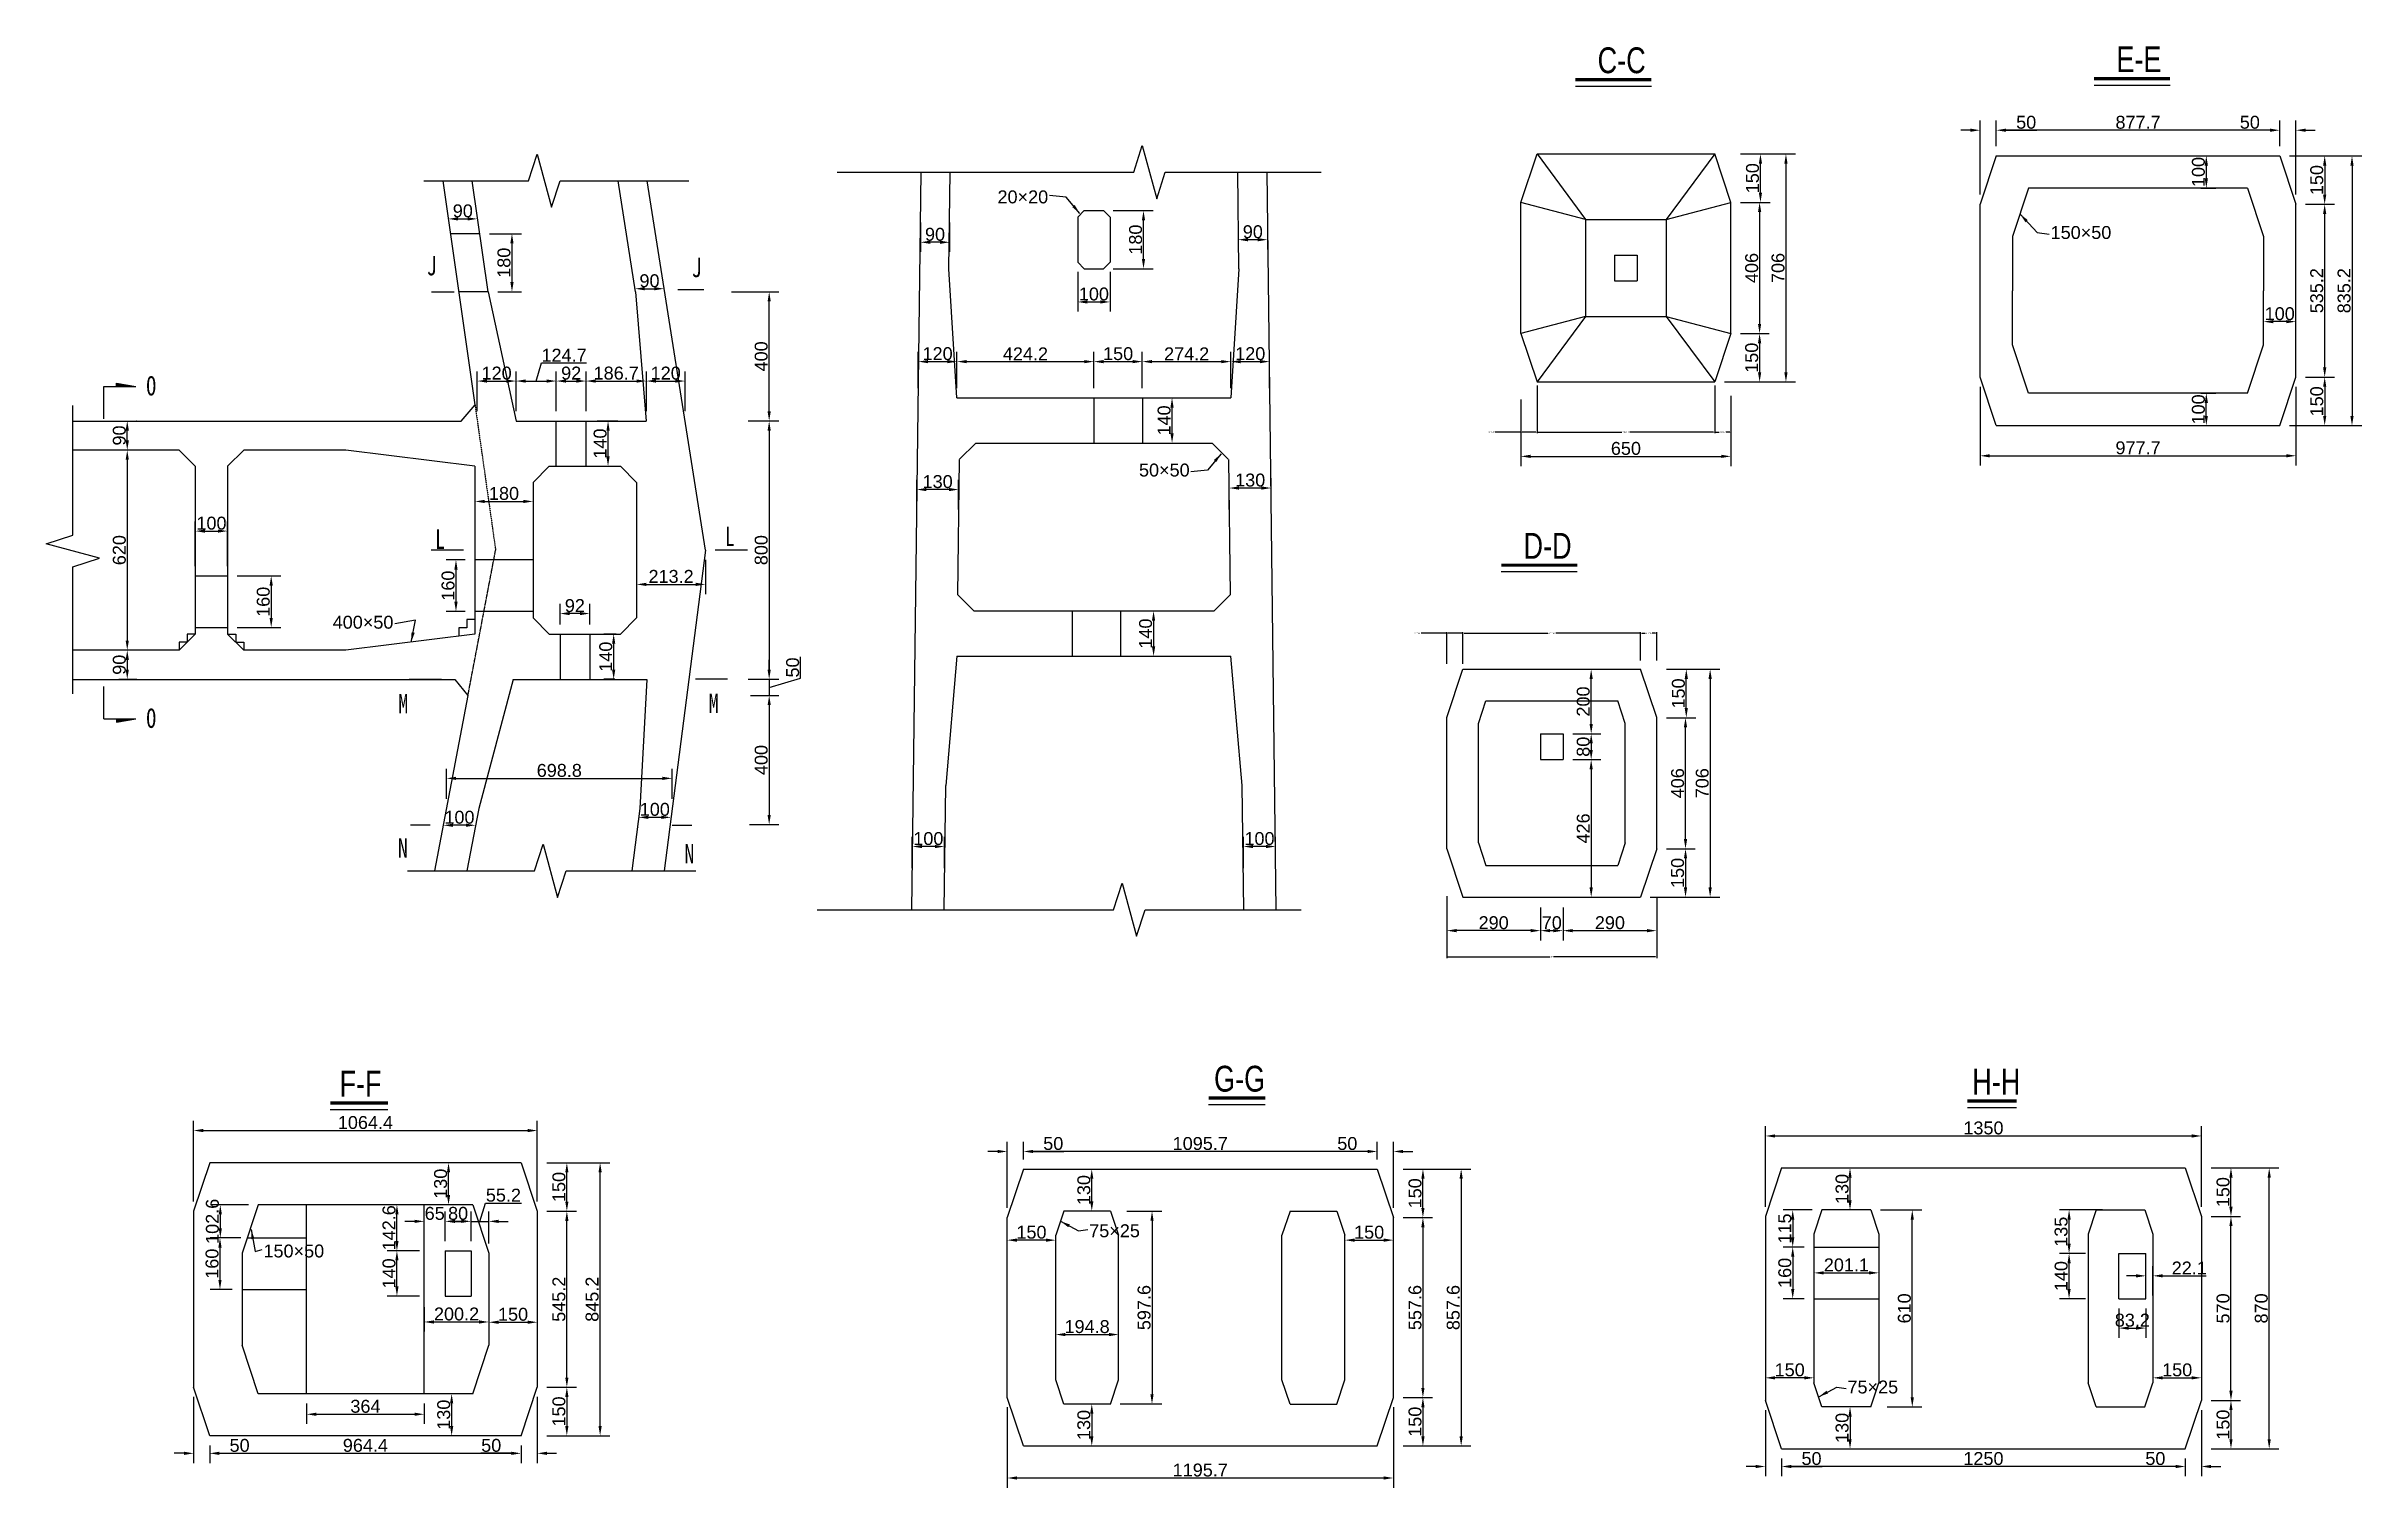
# Model space of a CAD drawing. Header units: millimetres. Extents: x 32645 to 210887, y 65210 to 90102.
# Drawn here: x 131755 to 167607, y 66458 to 88776 of the extents above; entities that cross this region are included whole.
import ezdxf

# ---------------------------------------------------------------- set-up
doc = ezdxf.new("R2010")
doc.units = ezdxf.units.MM
doc.linetypes.add('HIDDEN', pattern=[0.375, 0.25, -0.125])
for name, color, linetype in [('1', 7, 'Continuous'), ('CX', 3, 'Continuous'), ('CYAN', 4, 'Continuous'), ('RED', 1, 'Continuous'), ('文本', 7, 'Continuous'), ('粗实线', 3, 'Continuous'), ('细实线', 7, 'Continuous')]:
    doc.layers.add(name, color=color, linetype=linetype)
doc.styles.add('FS', font='', dxfattribs={"width": 0.7})
doc.styles.get("Standard").update_dxf_attribs({"font": 'arial.ttf'})
doc.styles.get('FS').set_extended_font_data('FangSong_GB2312')
doc.dimstyles.get("Standard").update_dxf_attribs({"dimtxt": 0.18, "dimasz": 0.18, "dimexe": 0.18, "dimexo": 0.0625, "dimgap": 0.09, "dimtad": 0, "dimtih": 1, "dimtoh": 1, "dimdec": 4, "dimzin": 0, "dimdsep": 46, "dimtxsty": 'Standard', "dimcen": 0.09, "dimadec": 0, "dimazin": 0, "dimtfac": 1, "dimtdec": 4, "dimtofl": 0, "dimtmove": 0, "dimatfit": 3, "dimfxl": 1, "dimtolj": 1, "dimtzin": 0, "dimarcsym": 0})
doc.dimstyles.new('大样STANDARD', dxfattribs={"dimscale": 100, "dimtxt": 2, "dimasz": 1.5, "dimexe": 1.5, "dimexo": 1.5, "dimgap": 0.2, "dimtad": 1, "dimdec": 1, "dimlfac": 0.2, "dimdsep": 46, "dimtxsty": 'Standard', "dimcen": 0, "dimclrd": 4, "dimclre": 4, "dimclrt": 4, "dimadec": 0, "dimazin": 0, "dimtfac": 1, "dimtdec": 1, "dimtofl": 0, "dimtmove": 0, "dimatfit": 3, "dimfxl": 1, "dimtolj": 1, "dimtzin": 0, "dimarcsym": 0})

msp = doc.modelspace()

# ---------------------------------------------------------------- texts
at = {"layer": '1', "color": 4, "char_height": 200}
for s, insert, attachment_point in [('20×20', (147268.16515, 86341.77902), 9), ('150×50', (162790.34882, 85993.08607), 1), ('50×50', (149458.95189, 82315.07209), 3), ('400×50', (137129.27747, 79958.80843), 3), ('75×25', (147903.71039, 70333.21574), 7), ('150×50', (135117.33029, 70020.02135), 7), ('75×25', (159644.47124, 68116.98306), 1)]:
    msp.add_mtext(s, dxfattribs=dict(at, insert=insert, attachment_point=attachment_point))
at = {"layer": '文本', "width": 0.75}
for s, p in [('C-C', (155775.61094, 88360.14864)), ('E-E', (163807.59699, 88376.32664)), ('D-D', (154628.23497, 80841.72744)), ('F-F', (136294.19973, 72514.00746)), ('G-G', (149836.35564, 72590.56125)), ('H-H', (161577.11649, 72545.80793))]:
    msp.add_text(s, height=400, dxfattribs=at).set_placement(p)
at = {"layer": '文本', "style": 'FS', "width": 0.75}
for s, p in [('J', (137645.45694, 85229.85071)), ('J', (141748.62354, 85202.17089)), ('O', (133302.67212, 83368.99962)), ('L', (137774.80587, 80995.12301)), ('L', (142262.20689, 81040.24342)), ('O', (133302.67212, 78222.28398)), ('M', (137205.65258, 78449.67138)), ('M', (142011.54567, 78453.89337)), ('N', (137198.86788, 76214.82086)), ('N', (141635.18087, 76124.47169))]:
    msp.add_text(s, height=300, dxfattribs=at).set_placement(p)

# ---------------------------------------------------------------- blocks, each defined once
blk = doc.blocks.new('*D1147')
at = {"layer": 'CYAN', "color": 0, "lineweight": -2, "transparency": 16777216}
for p, q in [((154839, 83526), (154839, 82785)), ((157589, 83526), (157589, 82785)), ((154857, 82803), (156153, 82803)), ((157571, 82803), (156274, 82803))]:
    blk.add_line(p, q, dxfattribs=at)
at = {"layer": 'CYAN', "color": 0, "transparency": 16777216}
for points in [[(154857, 82806), (154857, 82800), (154839, 82803)], [(157571, 82806), (157571, 82800), (157589, 82803)]]:
    blk.add_solid(points, dxfattribs=at)
at = {"layer": 'DEFPOINTS', "color": 0, "transparency": 16777216}
for p in [(154839, 83532), (157589, 83532), (157589, 82803)]:
    blk.add_point(p, dxfattribs=at)
at = {"layer": 'CYAN', "color": 0, "transparency": 16777216, "insert": (156214, 82803), "char_height": 18, "attachment_point": 5}
blk.add_mtext('\\A1;550.0000', dxfattribs=at)
blk = doc.blocks.new('*D1148')
at = {"layer": 'CYAN', "color": 0, "lineweight": -2, "transparency": 16777216}
for p, q in [((154589, 83310), (154589, 82785)), ((154839, 83310), (154839, 82785)), ((154589, 82803), (154189, 82803)), ((154821, 82803), (154607, 82803))]:
    blk.add_line(p, q, dxfattribs=at)
at = {"layer": 'CYAN', "color": 0, "transparency": 16777216}
for points in [[(154607, 82806), (154607, 82800), (154589, 82803)], [(154821, 82806), (154821, 82800), (154839, 82803)]]:
    blk.add_solid(points, dxfattribs=at)
at = {"layer": 'DEFPOINTS', "color": 0, "transparency": 16777216}
for p in [(154589, 83316), (154839, 83316), (154589, 82803)]:
    blk.add_point(p, dxfattribs=at)
at = {"layer": 'CYAN', "color": 0, "transparency": 16777216, "insert": (154135, 82803), "char_height": 18, "attachment_point": 5}
blk.add_mtext('\\A1;50.0000', dxfattribs=at)
blk = doc.blocks.new('*D1149')
at = {"layer": 'CYAN', "color": 0, "lineweight": -2, "transparency": 16777216}
for p, q in [((157589, 83362), (157589, 82785)), ((157839, 83362), (157839, 82785)), ((157607, 82803), (157660, 82803)), ((157821, 82803), (157767, 82803))]:
    blk.add_line(p, q, dxfattribs=at)
at = {"layer": 'CYAN', "color": 0, "transparency": 16777216}
for points in [[(157607, 82806), (157607, 82800), (157589, 82803)], [(157821, 82806), (157821, 82800), (157839, 82803)]]:
    blk.add_solid(points, dxfattribs=at)
at = {"layer": 'DEFPOINTS', "color": 0, "transparency": 16777216}
for p in [(157589, 83368), (157839, 83368), (157839, 82803)]:
    blk.add_point(p, dxfattribs=at)
at = {"layer": 'CYAN', "color": 0, "transparency": 16777216, "insert": (157714, 82803), "char_height": 18, "attachment_point": 5}
blk.add_mtext('\\A1;50.0000', dxfattribs=at)
blk = doc.blocks.new('*D1150')
at = {"layer": '1', "color": 4, "lineweight": -2, "transparency": 16777216}
for p, q in [((157989, 87109), (158447, 87109)), ((158297, 86509), (158297, 86959)), ((157989, 86359), (158447, 86359))]:
    blk.add_line(p, q, dxfattribs=at)
at = {"layer": '1', "color": 4, "transparency": 16777216}
for points in [[(158272, 86959), (158322, 86959), (158297, 87109)], [(158272, 86509), (158322, 86509), (158297, 86359)]]:
    blk.add_solid(points, dxfattribs=at)
at = {"layer": 'DEFPOINTS', "color": 0, "transparency": 16777216}
for p in [(157839, 87109), (158297, 87109), (157839, 86359)]:
    blk.add_point(p, dxfattribs=at)
at = {"layer": '1', "color": 4, "transparency": 16777216, "insert": (158175, 86734), "char_height": 200, "attachment_point": 5, "rotation": 90}
blk.add_mtext('\\A1;150', dxfattribs=at)
blk = doc.blocks.new('*D1151')
at = {"layer": '1', "color": 4, "lineweight": -2, "transparency": 16777216}
for p, q in [((157989, 86359), (158434, 86359)), ((158284, 86209), (158284, 84479)), ((157989, 84329), (158434, 84329))]:
    blk.add_line(p, q, dxfattribs=at)
at = {"layer": '1', "color": 4, "transparency": 16777216}
for points in [[(158259, 86209), (158309, 86209), (158284, 86359)], [(158259, 84479), (158309, 84479), (158284, 84329)]]:
    blk.add_solid(points, dxfattribs=at)
at = {"layer": 'DEFPOINTS', "color": 0, "transparency": 16777216}
for p in [(157839, 86359), (157839, 84329), (158284, 84329)]:
    blk.add_point(p, dxfattribs=at)
at = {"layer": '1', "color": 4, "transparency": 16777216, "insert": (158162, 85344), "char_height": 200, "attachment_point": 5, "rotation": 90}
blk.add_mtext('\\A1;406', dxfattribs=at)
blk = doc.blocks.new('*D1152')
at = {"layer": '1', "color": 4, "lineweight": -2, "transparency": 16777216}
for p, q in [((157989, 84329), (158434, 84329)), ((158284, 84179), (158284, 83729)), ((157739, 83579), (158434, 83579))]:
    blk.add_line(p, q, dxfattribs=at)
at = {"layer": '1', "color": 4, "transparency": 16777216}
for points in [[(158259, 84179), (158309, 84179), (158284, 84329)], [(158259, 83729), (158309, 83729), (158284, 83579)]]:
    blk.add_solid(points, dxfattribs=at)
at = {"layer": 'DEFPOINTS', "color": 0, "transparency": 16777216}
for p in [(157839, 84329), (157589, 83579), (158284, 83579)]:
    blk.add_point(p, dxfattribs=at)
at = {"layer": '1', "color": 4, "transparency": 16777216, "insert": (158162, 83954), "char_height": 200, "attachment_point": 5, "rotation": 90}
blk.add_mtext('\\A1;150', dxfattribs=at)
blk = doc.blocks.new('*D1153')
at = {"layer": '1', "color": 4, "lineweight": -2, "transparency": 16777216}
for p, q in [((158189, 87109), (158842, 87109)), ((158692, 86959), (158692, 83729)), ((157939, 83579), (158842, 83579))]:
    blk.add_line(p, q, dxfattribs=at)
at = {"layer": '1', "color": 4, "transparency": 16777216}
for points in [[(158667, 86959), (158717, 86959), (158692, 87109)], [(158667, 83729), (158717, 83729), (158692, 83579)]]:
    blk.add_solid(points, dxfattribs=at)
at = {"layer": 'DEFPOINTS', "color": 0, "transparency": 16777216}
for p in [(158039, 87109), (157789, 83579), (158692, 83579)]:
    blk.add_point(p, dxfattribs=at)
at = {"layer": '1', "color": 4, "transparency": 16777216, "insert": (158570, 85344), "char_height": 200, "attachment_point": 5, "rotation": 90}
blk.add_mtext('\\A1;706', dxfattribs=at)
blk = doc.blocks.new('*D1154')
at = {"layer": '1', "color": 4, "lineweight": -2, "transparency": 16777216}
for p, q in [((166488, 87080), (167184, 87080)), ((167034, 86930), (167034, 86480)), ((166738, 86330), (167184, 86330))]:
    blk.add_line(p, q, dxfattribs=at)
at = {"layer": '1', "color": 4, "transparency": 16777216}
for points in [[(167009, 86930), (167059, 86930), (167034, 87080)], [(167009, 86480), (167059, 86480), (167034, 86330)]]:
    blk.add_solid(points, dxfattribs=at)
at = {"layer": 'DEFPOINTS', "color": 0, "transparency": 16777216}
for p in [(166338, 87080), (166588, 86330), (167034, 86330)]:
    blk.add_point(p, dxfattribs=at)
at = {"layer": '1', "color": 4, "transparency": 16777216, "insert": (166912, 86705), "char_height": 200, "attachment_point": 5, "rotation": 90}
blk.add_mtext('\\A1;150', dxfattribs=at)
blk = doc.blocks.new('*D1155')
at = {"layer": '1', "color": 4, "lineweight": -2, "transparency": 16777216}
for p, q in [((166738, 83654), (167184, 83654)), ((167034, 83504), (167034, 83054)), ((166488, 82904), (167184, 82904))]:
    blk.add_line(p, q, dxfattribs=at)
at = {"layer": '1', "color": 4, "transparency": 16777216}
for points in [[(167009, 83504), (167059, 83504), (167034, 83654)], [(167009, 83054), (167059, 83054), (167034, 82904)]]:
    blk.add_solid(points, dxfattribs=at)
at = {"layer": 'DEFPOINTS', "color": 0, "transparency": 16777216}
for p in [(166588, 83654), (166338, 82904), (167034, 82904)]:
    blk.add_point(p, dxfattribs=at)
at = {"layer": '1', "color": 4, "transparency": 16777216, "insert": (166912, 83279), "char_height": 200, "attachment_point": 5, "rotation": 90}
blk.add_mtext('\\A1;150', dxfattribs=at)
blk = doc.blocks.new('*D1156')
at = {"layer": '1', "color": 4, "lineweight": -2, "transparency": 16777216}
for p, q in [((166688, 87080), (167607, 87080)), ((167457, 86930), (167457, 83054)), ((166688, 82904), (167607, 82904))]:
    blk.add_line(p, q, dxfattribs=at)
at = {"layer": '1', "color": 4, "transparency": 16777216}
for points in [[(167432, 86930), (167482, 86930), (167457, 87080)], [(167432, 83054), (167482, 83054), (167457, 82904)]]:
    blk.add_solid(points, dxfattribs=at)
at = {"layer": 'DEFPOINTS', "color": 0, "transparency": 16777216}
for p in [(166538, 87080), (166538, 82904), (167457, 82904)]:
    blk.add_point(p, dxfattribs=at)
at = {"layer": '1', "color": 4, "transparency": 16777216, "insert": (167335, 84992), "char_height": 200, "attachment_point": 5, "rotation": 90}
blk.add_mtext('\\A1;835.2', dxfattribs=at)
blk = doc.blocks.new('*D1157')
at = {"layer": '1', "color": 4, "lineweight": -2, "transparency": 16777216}
for p, q in [((161699, 86480), (161699, 87627)), ((161949, 87230), (161949, 87627)), ((161549, 87477), (161399, 87477)), ((162099, 87477), (162575, 87477))]:
    blk.add_line(p, q, dxfattribs=at)
at = {"layer": '1', "color": 4, "transparency": 16777216}
for points in [[(161549, 87502), (161549, 87452), (161699, 87477)], [(162099, 87502), (162099, 87452), (161949, 87477)]]:
    blk.add_solid(points, dxfattribs=at)
at = {"layer": 'DEFPOINTS', "color": 0, "transparency": 16777216}
for p in [(161949, 87477), (161949, 87080), (161699, 86330)]:
    blk.add_point(p, dxfattribs=at)
at = {"layer": '1', "color": 4, "transparency": 16777216, "insert": (162412, 87599), "char_height": 200, "attachment_point": 5}
blk.add_mtext('\\A1;50', dxfattribs=at)
blk = doc.blocks.new('*D1158')
at = {"layer": '1', "color": 4, "lineweight": -2, "transparency": 16777216}
for p, q in [((161949, 87230), (161949, 87627)), ((166338, 87230), (166338, 87627)), ((166188, 87477), (162099, 87477))]:
    blk.add_line(p, q, dxfattribs=at)
at = {"layer": '1', "color": 4, "transparency": 16777216}
for points in [[(162099, 87502), (162099, 87452), (161949, 87477)], [(166188, 87502), (166188, 87452), (166338, 87477)]]:
    blk.add_solid(points, dxfattribs=at)
at = {"layer": 'DEFPOINTS', "color": 0, "transparency": 16777216}
for p in [(161949, 87477), (161949, 87080), (166338, 87080)]:
    blk.add_point(p, dxfattribs=at)
at = {"layer": '1', "color": 4, "transparency": 16777216, "insert": (164144, 87599), "char_height": 200, "attachment_point": 5}
blk.add_mtext('\\A1;877.7', dxfattribs=at)
blk = doc.blocks.new('*D1159')
at = {"layer": '1', "color": 4, "lineweight": -2, "transparency": 16777216}
for p, q in [((166338, 87230), (166338, 87627)), ((166588, 86480), (166588, 87627)), ((166188, 87477), (165712, 87477)), ((166738, 87477), (166888, 87477))]:
    blk.add_line(p, q, dxfattribs=at)
at = {"layer": '1', "color": 4, "transparency": 16777216}
for points in [[(166188, 87502), (166188, 87452), (166338, 87477)], [(166738, 87502), (166738, 87452), (166588, 87477)]]:
    blk.add_solid(points, dxfattribs=at)
at = {"layer": 'DEFPOINTS', "color": 0, "transparency": 16777216}
for p in [(166338, 87477), (166338, 87080), (166588, 86330)]:
    blk.add_point(p, dxfattribs=at)
at = {"layer": '1', "color": 4, "transparency": 16777216, "insert": (165875, 87599), "char_height": 200, "attachment_point": 5}
blk.add_mtext('\\A1;50', dxfattribs=at)
blk = doc.blocks.new('*D1160')
at = {"layer": '1', "color": 4, "lineweight": -2, "transparency": 16777216}
for p, q in [((161699, 83504), (161699, 82286)), ((166588, 83504), (166588, 82286)), ((161849, 82436), (166438, 82436))]:
    blk.add_line(p, q, dxfattribs=at)
at = {"layer": '1', "color": 4, "transparency": 16777216}
for points in [[(161849, 82461), (161849, 82411), (161699, 82436)], [(166438, 82461), (166438, 82411), (166588, 82436)]]:
    blk.add_solid(points, dxfattribs=at)
at = {"layer": 'DEFPOINTS', "color": 0, "transparency": 16777216}
for p in [(161699, 83654), (166588, 83654), (166588, 82436)]:
    blk.add_point(p, dxfattribs=at)
at = {"layer": '1', "color": 4, "transparency": 16777216, "insert": (164144, 82558), "char_height": 200, "attachment_point": 5}
blk.add_mtext('\\A1;977.7', dxfattribs=at)
blk = doc.blocks.new('*D1161')
at = {"layer": '1', "color": 4, "lineweight": -2, "transparency": 16777216}
for p, q in [((165118, 87080), (165351, 87080)), ((165201, 86930), (165201, 86730)), ((165118, 86580), (165351, 86580))]:
    blk.add_line(p, q, dxfattribs=at)
at = {"layer": '1', "color": 4, "transparency": 16777216}
for points in [[(165176, 86930), (165226, 86930), (165201, 87080)], [(165176, 86730), (165226, 86730), (165201, 86580)]]:
    blk.add_solid(points, dxfattribs=at)
at = {"layer": 'DEFPOINTS', "color": 0, "transparency": 16777216}
for p in [(164968, 87080), (164968, 86580), (165201, 86580)]:
    blk.add_point(p, dxfattribs=at)
at = {"layer": '1', "color": 4, "transparency": 16777216, "insert": (165079, 86830), "char_height": 200, "attachment_point": 5, "rotation": 90}
blk.add_mtext('\\A1;100', dxfattribs=at)
blk = doc.blocks.new('*D1162')
at = {"layer": '1', "color": 4, "lineweight": -2, "transparency": 16777216}
blk.add_line((166438, 84513), (166238, 84513), dxfattribs=at)
at = {"layer": '1', "color": 4, "transparency": 16777216}
for points in [[(166238, 84538), (166238, 84488), (166088, 84513)], [(166438, 84538), (166438, 84488), (166588, 84513)]]:
    blk.add_solid(points, dxfattribs=at)
at = {"layer": 'DEFPOINTS', "color": 0, "transparency": 16777216}
for p in [(166088, 84513), (166088, 84513), (166588, 84513)]:
    blk.add_point(p, dxfattribs=at)
at = {"layer": '1', "color": 4, "transparency": 16777216, "insert": (166338, 84635), "char_height": 200, "attachment_point": 5}
blk.add_mtext('\\A1;100', dxfattribs=at)
blk = doc.blocks.new('*D1163')
at = {"layer": '1', "color": 4, "lineweight": -2, "transparency": 16777216}
for p, q in [((165118, 83404), (165351, 83404)), ((165201, 83054), (165201, 83254)), ((165118, 82904), (165351, 82904))]:
    blk.add_line(p, q, dxfattribs=at)
at = {"layer": '1', "color": 4, "transparency": 16777216}
for points in [[(165176, 83254), (165226, 83254), (165201, 83404)], [(165176, 83054), (165226, 83054), (165201, 82904)]]:
    blk.add_solid(points, dxfattribs=at)
at = {"layer": 'DEFPOINTS', "color": 0, "transparency": 16777216}
for p in [(164968, 83404), (165201, 83404), (164968, 82904)]:
    blk.add_point(p, dxfattribs=at)
at = {"layer": '1', "color": 4, "transparency": 16777216, "insert": (165079, 83154), "char_height": 200, "attachment_point": 5, "rotation": 90}
blk.add_mtext('\\A1;100', dxfattribs=at)
blk = doc.blocks.new('*D1164')
at = {"layer": '1', "color": 4, "lineweight": -2, "transparency": 16777216}
for p, q in [((134035, 67863), (134035, 66840)), ((134285, 67113), (134285, 66840)), ((133885, 66990), (133735, 66990)), ((134435, 66990), (134911, 66990))]:
    blk.add_line(p, q, dxfattribs=at)
at = {"layer": '1', "color": 4, "transparency": 16777216}
for points in [[(133885, 67015), (133885, 66965), (134035, 66990)], [(134435, 67015), (134435, 66965), (134285, 66990)]]:
    blk.add_solid(points, dxfattribs=at)
at = {"layer": 'DEFPOINTS', "color": 0, "transparency": 16777216}
for p in [(134035, 68013), (134285, 67263), (134285, 66990)]:
    blk.add_point(p, dxfattribs=at)
at = {"layer": '1', "color": 4, "transparency": 16777216, "insert": (134748, 67112), "char_height": 200, "attachment_point": 5}
blk.add_mtext('\\A1;50', dxfattribs=at)
blk = doc.blocks.new('*D1165')
at = {"layer": '1', "color": 4, "lineweight": -2, "transparency": 16777216}
for p, q in [((134285, 67113), (134285, 66840)), ((139107, 67113), (139107, 66840)), ((134435, 66990), (138957, 66990))]:
    blk.add_line(p, q, dxfattribs=at)
at = {"layer": '1', "color": 4, "transparency": 16777216}
for points in [[(134435, 67015), (134435, 66965), (134285, 66990)], [(138957, 67015), (138957, 66965), (139107, 66990)]]:
    blk.add_solid(points, dxfattribs=at)
at = {"layer": 'DEFPOINTS', "color": 0, "transparency": 16777216}
for p in [(134285, 67263), (139107, 67263), (139107, 66990)]:
    blk.add_point(p, dxfattribs=at)
at = {"layer": '1', "color": 4, "transparency": 16777216, "insert": (136696, 67112), "char_height": 200, "attachment_point": 5}
blk.add_mtext('\\A1;964.4', dxfattribs=at)
blk = doc.blocks.new('*D1166')
at = {"layer": '1', "color": 4, "lineweight": -2, "transparency": 16777216}
for p, q in [((139357, 67863), (139357, 66840)), ((139107, 67113), (139107, 66840)), ((138957, 66990), (138481, 66990)), ((139507, 66990), (139657, 66990))]:
    blk.add_line(p, q, dxfattribs=at)
at = {"layer": '1', "color": 4, "transparency": 16777216}
for points in [[(138957, 67015), (138957, 66965), (139107, 66990)], [(139507, 67015), (139507, 66965), (139357, 66990)]]:
    blk.add_solid(points, dxfattribs=at)
at = {"layer": 'DEFPOINTS', "color": 0, "transparency": 16777216}
for p in [(139357, 68013), (139107, 67263), (139107, 66990)]:
    blk.add_point(p, dxfattribs=at)
at = {"layer": '1', "color": 4, "transparency": 16777216, "insert": (138644, 67112), "char_height": 200, "attachment_point": 5}
blk.add_mtext('\\A1;50', dxfattribs=at)
blk = doc.blocks.new('*D1167')
at = {"layer": '1', "color": 4, "lineweight": -2, "transparency": 16777216}
for p, q in [((134035, 70889), (134035, 72138)), ((139357, 70889), (139357, 72138)), ((134185, 71988), (139207, 71988))]:
    blk.add_line(p, q, dxfattribs=at)
at = {"layer": '1', "color": 4, "transparency": 16777216}
for points in [[(134185, 72013), (134185, 71963), (134035, 71988)], [(139207, 72013), (139207, 71963), (139357, 71988)]]:
    blk.add_solid(points, dxfattribs=at)
at = {"layer": 'DEFPOINTS', "color": 0, "transparency": 16777216}
for p in [(139357, 71988), (134035, 70739), (139357, 70739)]:
    blk.add_point(p, dxfattribs=at)
at = {"layer": '1', "color": 4, "transparency": 16777216, "insert": (136696, 72111), "char_height": 200, "attachment_point": 5}
blk.add_mtext('\\A1;1064.4', dxfattribs=at)
blk = doc.blocks.new('*D1168')
at = {"layer": '1', "color": 4, "lineweight": -2, "transparency": 16777216}
for p, q in [((139507, 68013), (139965, 68013)), ((139815, 67863), (139815, 67413)), ((139507, 67263), (139965, 67263))]:
    blk.add_line(p, q, dxfattribs=at)
at = {"layer": '1', "color": 4, "transparency": 16777216}
for points in [[(139790, 67863), (139840, 67863), (139815, 68013)], [(139790, 67413), (139840, 67413), (139815, 67263)]]:
    blk.add_solid(points, dxfattribs=at)
at = {"layer": 'DEFPOINTS', "color": 0, "transparency": 16777216}
for p in [(139357, 68013), (139357, 67263), (139815, 67263)]:
    blk.add_point(p, dxfattribs=at)
at = {"layer": '1', "color": 4, "transparency": 16777216, "insert": (139693, 67638), "char_height": 200, "attachment_point": 5, "rotation": 90}
blk.add_mtext('\\A1;150', dxfattribs=at)
blk = doc.blocks.new('*D1169')
at = {"layer": '1', "color": 4, "lineweight": -2, "transparency": 16777216}
for p, q in [((139507, 70739), (139965, 70739)), ((139815, 68163), (139815, 70589)), ((139507, 68013), (139965, 68013))]:
    blk.add_line(p, q, dxfattribs=at)
at = {"layer": '1', "color": 4, "transparency": 16777216}
for points in [[(139790, 70589), (139840, 70589), (139815, 70739)], [(139790, 68163), (139840, 68163), (139815, 68013)]]:
    blk.add_solid(points, dxfattribs=at)
at = {"layer": 'DEFPOINTS', "color": 0, "transparency": 16777216}
for p in [(139357, 70739), (139815, 70739), (139357, 68013)]:
    blk.add_point(p, dxfattribs=at)
at = {"layer": '1', "color": 4, "transparency": 16777216, "insert": (139693, 69376), "char_height": 200, "attachment_point": 5, "rotation": 90}
blk.add_mtext('\\A1;545.2', dxfattribs=at)
blk = doc.blocks.new('*D1170')
at = {"layer": '1', "color": 4, "lineweight": -2, "transparency": 16777216}
for p, q in [((139507, 71489), (139965, 71489)), ((139815, 70889), (139815, 71339)), ((139507, 70739), (139965, 70739))]:
    blk.add_line(p, q, dxfattribs=at)
at = {"layer": '1', "color": 4, "transparency": 16777216}
for points in [[(139790, 71339), (139840, 71339), (139815, 71489)], [(139790, 70889), (139840, 70889), (139815, 70739)]]:
    blk.add_solid(points, dxfattribs=at)
at = {"layer": 'DEFPOINTS', "color": 0, "transparency": 16777216}
for p in [(139357, 71489), (139815, 71489), (139357, 70739)]:
    blk.add_point(p, dxfattribs=at)
at = {"layer": '1', "color": 4, "transparency": 16777216, "insert": (139693, 71114), "char_height": 200, "attachment_point": 5, "rotation": 90}
blk.add_mtext('\\A1;150', dxfattribs=at)
blk = doc.blocks.new('*D1171')
at = {"layer": '1', "color": 4, "lineweight": -2, "transparency": 16777216}
for p, q in [((139707, 71489), (140480, 71489)), ((140330, 67413), (140330, 71339)), ((139707, 67263), (140480, 67263))]:
    blk.add_line(p, q, dxfattribs=at)
at = {"layer": '1', "color": 4, "transparency": 16777216}
for points in [[(140305, 71339), (140355, 71339), (140330, 71489)], [(140305, 67413), (140355, 67413), (140330, 67263)]]:
    blk.add_solid(points, dxfattribs=at)
at = {"layer": 'DEFPOINTS', "color": 0, "transparency": 16777216}
for p in [(139557, 71489), (140330, 71489), (139557, 67263)]:
    blk.add_point(p, dxfattribs=at)
at = {"layer": '1', "color": 4, "transparency": 16777216, "insert": (140207, 69376), "char_height": 200, "attachment_point": 5, "rotation": 90}
blk.add_mtext('\\A1;845.2', dxfattribs=at)
blk = doc.blocks.new('*D1172')
at = {"layer": '1', "color": 4, "lineweight": -2, "transparency": 16777216}
for p, q in [((138031, 67763), (138031, 67413)), ((137903, 67263), (137881, 67263))]:
    blk.add_line(p, q, dxfattribs=at)
at = {"layer": '1', "color": 4, "transparency": 16777216}
for points in [[(138006, 67763), (138056, 67763), (138031, 67913)], [(138006, 67413), (138056, 67413), (138031, 67263)]]:
    blk.add_solid(points, dxfattribs=at)
at = {"layer": 'DEFPOINTS', "color": 0, "transparency": 16777216}
for p in [(138031, 67913), (138031, 67263), (138053, 67263)]:
    blk.add_point(p, dxfattribs=at)
at = {"layer": '1', "color": 4, "transparency": 16777216, "insert": (137909, 67588), "char_height": 200, "attachment_point": 5, "rotation": 90}
blk.add_mtext('\\A1;130', dxfattribs=at)
blk = doc.blocks.new('*D1173')
at = {"layer": '1', "color": 4, "lineweight": -2, "transparency": 16777216}
for p, q in [((137898, 71489), (137833, 71489)), ((137983, 70989), (137983, 71339))]:
    blk.add_line(p, q, dxfattribs=at)
at = {"layer": '1', "color": 4, "transparency": 16777216}
for points in [[(137958, 71339), (138008, 71339), (137983, 71489)], [(137958, 70989), (138008, 70989), (137983, 70839)]]:
    blk.add_solid(points, dxfattribs=at)
at = {"layer": 'DEFPOINTS', "color": 0, "transparency": 16777216}
for p in [(137983, 71489), (138048, 71489), (137983, 70839)]:
    blk.add_point(p, dxfattribs=at)
at = {"layer": '1', "color": 4, "transparency": 16777216, "insert": (137861, 71164), "char_height": 200, "attachment_point": 5, "rotation": 90}
blk.add_mtext('\\A1;130', dxfattribs=at)
blk = doc.blocks.new('*D1174')
at = {"layer": '1', "color": 4, "lineweight": -2, "transparency": 16777216}
for p, q in [((138757, 69020), (139207, 69020)), ((139357, 68970), (139357, 68870))]:
    blk.add_line(p, q, dxfattribs=at)
at = {"layer": '1', "color": 4, "transparency": 16777216}
for points in [[(138757, 69045), (138757, 68995), (138607, 69020)], [(139207, 69045), (139207, 68995), (139357, 69020)]]:
    blk.add_solid(points, dxfattribs=at)
at = {"layer": 'DEFPOINTS', "color": 0, "transparency": 16777216}
for p in [(138607, 69020), (139357, 69120), (139357, 69020)]:
    blk.add_point(p, dxfattribs=at)
at = {"layer": '1', "color": 4, "transparency": 16777216, "insert": (138982, 69142), "char_height": 200, "attachment_point": 5}
blk.add_mtext('\\A1;150', dxfattribs=at)
blk = doc.blocks.new('*D1175')
at = {"layer": '1', "color": 4, "lineweight": -2, "transparency": 16777216}
for p, q in [((135786, 67763), (135786, 67445)), ((137606, 67763), (137606, 67445)), ((135936, 67595), (137456, 67595))]:
    blk.add_line(p, q, dxfattribs=at)
at = {"layer": '1', "color": 4, "transparency": 16777216}
for points in [[(135936, 67620), (135936, 67570), (135786, 67595)], [(137456, 67620), (137456, 67570), (137606, 67595)]]:
    blk.add_solid(points, dxfattribs=at)
at = {"layer": 'DEFPOINTS', "color": 0, "transparency": 16777216}
for p in [(135786, 67913), (137606, 67913), (137606, 67595)]:
    blk.add_point(p, dxfattribs=at)
at = {"layer": '1', "color": 4, "transparency": 16777216, "insert": (136696, 67717), "char_height": 200, "attachment_point": 5}
blk.add_mtext('\\A1;364', dxfattribs=at)
blk = doc.blocks.new('*D1176')
at = {"layer": '1', "color": 4, "lineweight": -2, "transparency": 16777216}
for p, q in [((165275, 67809), (165733, 67809)), ((165583, 67659), (165583, 67209)), ((165275, 67059), (165733, 67059))]:
    blk.add_line(p, q, dxfattribs=at)
at = {"layer": '1', "color": 4, "transparency": 16777216}
for points in [[(165558, 67659), (165608, 67659), (165583, 67809)], [(165558, 67209), (165608, 67209), (165583, 67059)]]:
    blk.add_solid(points, dxfattribs=at)
at = {"layer": 'DEFPOINTS', "color": 0, "transparency": 16777216}
for p in [(165125, 67809), (165125, 67059), (165583, 67059)]:
    blk.add_point(p, dxfattribs=at)
at = {"layer": '1', "color": 4, "transparency": 16777216, "insert": (165461, 67434), "char_height": 200, "attachment_point": 5, "rotation": 90}
blk.add_mtext('\\A1;150', dxfattribs=at)
blk = doc.blocks.new('*D1177')
at = {"layer": '1', "color": 4, "lineweight": -2, "transparency": 16777216}
for p, q in [((165275, 70659), (165733, 70659)), ((165583, 67959), (165583, 70509)), ((165275, 67809), (165733, 67809))]:
    blk.add_line(p, q, dxfattribs=at)
at = {"layer": '1', "color": 4, "transparency": 16777216}
for points in [[(165558, 70509), (165608, 70509), (165583, 70659)], [(165558, 67959), (165608, 67959), (165583, 67809)]]:
    blk.add_solid(points, dxfattribs=at)
at = {"layer": 'DEFPOINTS', "color": 0, "transparency": 16777216}
for p in [(165125, 70659), (165583, 70659), (165125, 67809)]:
    blk.add_point(p, dxfattribs=at)
at = {"layer": '1', "color": 4, "transparency": 16777216, "insert": (165461, 69234), "char_height": 200, "attachment_point": 5, "rotation": 90}
blk.add_mtext('\\A1;570', dxfattribs=at)
blk = doc.blocks.new('*D1178')
at = {"layer": '1', "color": 4, "lineweight": -2, "transparency": 16777216}
for p, q in [((165275, 71409), (165733, 71409)), ((165583, 70809), (165583, 71259)), ((165275, 70659), (165733, 70659))]:
    blk.add_line(p, q, dxfattribs=at)
at = {"layer": '1', "color": 4, "transparency": 16777216}
for points in [[(165558, 71259), (165608, 71259), (165583, 71409)], [(165558, 70809), (165608, 70809), (165583, 70659)]]:
    blk.add_solid(points, dxfattribs=at)
at = {"layer": 'DEFPOINTS', "color": 0, "transparency": 16777216}
for p in [(165125, 71409), (165583, 71409), (165125, 70659)]:
    blk.add_point(p, dxfattribs=at)
at = {"layer": '1', "color": 4, "transparency": 16777216, "insert": (165461, 71034), "char_height": 200, "attachment_point": 5, "rotation": 90}
blk.add_mtext('\\A1;150', dxfattribs=at)
blk = doc.blocks.new('*D1179')
at = {"layer": '1', "color": 4, "lineweight": -2, "transparency": 16777216}
for p, q in [((165275, 71409), (166325, 71409)), ((166175, 67209), (166175, 71259)), ((165275, 67059), (166325, 67059))]:
    blk.add_line(p, q, dxfattribs=at)
at = {"layer": '1', "color": 4, "transparency": 16777216}
for points in [[(166150, 71259), (166200, 71259), (166175, 71409)], [(166150, 67209), (166200, 67209), (166175, 67059)]]:
    blk.add_solid(points, dxfattribs=at)
at = {"layer": 'DEFPOINTS', "color": 0, "transparency": 16777216}
for p in [(165125, 71409), (166175, 71409), (165125, 67059)]:
    blk.add_point(p, dxfattribs=at)
at = {"layer": '1', "color": 4, "transparency": 16777216, "insert": (166053, 69234), "char_height": 200, "attachment_point": 5, "rotation": 90}
blk.add_mtext('\\A1;870', dxfattribs=at)
blk = doc.blocks.new('*D1180')
at = {"layer": '1', "color": 4, "lineweight": -2, "transparency": 16777216}
for p, q in [((165125, 67659), (165125, 66636)), ((164725, 66786), (164249, 66786)), ((164875, 66909), (164875, 66636)), ((165275, 66786), (165425, 66786))]:
    blk.add_line(p, q, dxfattribs=at)
at = {"layer": '1', "color": 4, "transparency": 16777216}
for points in [[(164725, 66811), (164725, 66761), (164875, 66786)], [(165275, 66811), (165275, 66761), (165125, 66786)]]:
    blk.add_solid(points, dxfattribs=at)
at = {"layer": 'DEFPOINTS', "color": 0, "transparency": 16777216}
for p in [(165125, 67809), (164875, 67059), (164875, 66786)]:
    blk.add_point(p, dxfattribs=at)
at = {"layer": '1', "color": 4, "transparency": 16777216, "insert": (164412, 66908), "char_height": 200, "attachment_point": 5}
blk.add_mtext('\\A1;50', dxfattribs=at)
blk = doc.blocks.new('*D1181')
at = {"layer": '1', "color": 4, "lineweight": -2, "transparency": 16777216}
for p, q in [((158625, 66909), (158625, 66636)), ((164725, 66786), (158775, 66786)), ((164875, 66909), (164875, 66636))]:
    blk.add_line(p, q, dxfattribs=at)
at = {"layer": '1', "color": 4, "transparency": 16777216}
for points in [[(158775, 66811), (158775, 66761), (158625, 66786)], [(164725, 66811), (164725, 66761), (164875, 66786)]]:
    blk.add_solid(points, dxfattribs=at)
at = {"layer": 'DEFPOINTS', "color": 0, "transparency": 16777216}
for p in [(158625, 67059), (164875, 67059), (158625, 66786)]:
    blk.add_point(p, dxfattribs=at)
at = {"layer": '1', "color": 4, "transparency": 16777216, "insert": (161750, 66908), "char_height": 200, "attachment_point": 5}
blk.add_mtext('\\A1;1250', dxfattribs=at)
blk = doc.blocks.new('*D1182')
at = {"layer": '1', "color": 4, "lineweight": -2, "transparency": 16777216}
for p, q in [((158375, 67659), (158375, 66636)), ((158225, 66786), (158075, 66786)), ((158625, 66909), (158625, 66636)), ((158775, 66786), (159251, 66786))]:
    blk.add_line(p, q, dxfattribs=at)
at = {"layer": '1', "color": 4, "transparency": 16777216}
for points in [[(158225, 66811), (158225, 66761), (158375, 66786)], [(158775, 66811), (158775, 66761), (158625, 66786)]]:
    blk.add_solid(points, dxfattribs=at)
at = {"layer": 'DEFPOINTS', "color": 0, "transparency": 16777216}
for p in [(158375, 67809), (158625, 67059), (158625, 66786)]:
    blk.add_point(p, dxfattribs=at)
at = {"layer": '1', "color": 4, "transparency": 16777216, "insert": (159088, 66908), "char_height": 200, "attachment_point": 5}
blk.add_mtext('\\A1;50', dxfattribs=at)
blk = doc.blocks.new('*D1183')
at = {"layer": '1', "color": 4, "lineweight": -2, "transparency": 16777216}
for p, q in [((158375, 70809), (158375, 72054)), ((158525, 71904), (164975, 71904)), ((165125, 70809), (165125, 72054))]:
    blk.add_line(p, q, dxfattribs=at)
at = {"layer": '1', "color": 4, "transparency": 16777216}
for points in [[(158525, 71929), (158525, 71879), (158375, 71904)], [(164975, 71929), (164975, 71879), (165125, 71904)]]:
    blk.add_solid(points, dxfattribs=at)
at = {"layer": 'DEFPOINTS', "color": 0, "transparency": 16777216}
for p in [(165125, 71904), (158375, 70659), (165125, 70659)]:
    blk.add_point(p, dxfattribs=at)
at = {"layer": '1', "color": 4, "transparency": 16777216, "insert": (161750, 72027), "char_height": 200, "attachment_point": 5}
blk.add_mtext('\\A1;1350', dxfattribs=at)
blk = doc.blocks.new('*D1184')
at = {"layer": '1', "color": 4, "lineweight": -2, "transparency": 16777216}
blk.add_line((159275, 69784), (159980, 69784), dxfattribs=at)
at = {"layer": '1', "color": 4, "transparency": 16777216}
for points in [[(159275, 69809), (159275, 69759), (159125, 69784)], [(159980, 69809), (159980, 69759), (160130, 69784)]]:
    blk.add_solid(points, dxfattribs=at)
at = {"layer": 'DEFPOINTS', "color": 0, "transparency": 16777216}
for p in [(159125, 69784), (160130, 69784), (160130, 69784)]:
    blk.add_point(p, dxfattribs=at)
at = {"layer": '1', "color": 4, "transparency": 16777216, "insert": (159628, 69906), "char_height": 200, "attachment_point": 5}
blk.add_mtext('\\A1;201.1', dxfattribs=at)
blk = doc.blocks.new('*D1185')
at = {"layer": '1', "color": 4, "lineweight": -2, "transparency": 16777216}
for p, q in [((160155, 70759), (160798, 70759)), ((160648, 67859), (160648, 70609)), ((160260, 67709), (160798, 67709))]:
    blk.add_line(p, q, dxfattribs=at)
at = {"layer": '1', "color": 4, "transparency": 16777216}
for points in [[(160623, 70609), (160673, 70609), (160648, 70759)], [(160623, 67859), (160673, 67859), (160648, 67709)]]:
    blk.add_solid(points, dxfattribs=at)
at = {"layer": 'DEFPOINTS', "color": 0, "transparency": 16777216}
for p in [(160005, 70759), (160648, 70759), (160110, 67709)]:
    blk.add_point(p, dxfattribs=at)
at = {"layer": '1', "color": 4, "transparency": 16777216, "insert": (160526, 69234), "char_height": 200, "attachment_point": 5, "rotation": 90}
blk.add_mtext('\\A1;610', dxfattribs=at)
blk = doc.blocks.new('*D1186')
at = {"layer": '1', "color": 4, "lineweight": -2, "transparency": 16777216}
blk.add_line((158975, 68159), (158525, 68159), dxfattribs=at)
at = {"layer": '1', "color": 4, "transparency": 16777216}
for points in [[(158525, 68184), (158525, 68134), (158375, 68159)], [(158975, 68184), (158975, 68134), (159125, 68159)]]:
    blk.add_solid(points, dxfattribs=at)
at = {"layer": 'DEFPOINTS', "color": 0, "transparency": 16777216}
for p in [(158375, 68159), (158375, 68159), (159125, 68159)]:
    blk.add_point(p, dxfattribs=at)
at = {"layer": '1', "color": 4, "transparency": 16777216, "insert": (158750, 68281), "char_height": 200, "attachment_point": 5}
blk.add_mtext('\\A1;150', dxfattribs=at)
blk = doc.blocks.new('*D1187')
at = {"layer": '1', "color": 4, "lineweight": -2, "transparency": 16777216}
blk.add_line((159684, 67559), (159684, 67209), dxfattribs=at)
at = {"layer": '1', "color": 4, "transparency": 16777216}
for points in [[(159659, 67559), (159709, 67559), (159684, 67709)], [(159659, 67209), (159709, 67209), (159684, 67059)]]:
    blk.add_solid(points, dxfattribs=at)
at = {"layer": 'DEFPOINTS', "color": 0, "transparency": 16777216}
for p in [(159684, 67709), (159684, 67059), (159684, 67059)]:
    blk.add_point(p, dxfattribs=at)
at = {"layer": '1', "color": 4, "transparency": 16777216, "insert": (159562, 67384), "char_height": 200, "attachment_point": 5, "rotation": 90}
blk.add_mtext('\\A1;130', dxfattribs=at)
blk = doc.blocks.new('*D1188')
at = {"layer": '1', "color": 4, "lineweight": -2, "transparency": 16777216}
blk.add_line((159684, 70909), (159684, 71259), dxfattribs=at)
at = {"layer": '1', "color": 4, "transparency": 16777216}
for points in [[(159659, 71259), (159709, 71259), (159684, 71409)], [(159659, 70909), (159709, 70909), (159684, 70759)]]:
    blk.add_solid(points, dxfattribs=at)
at = {"layer": 'DEFPOINTS', "color": 0, "transparency": 16777216}
for p in [(159684, 71409), (159684, 71409), (159684, 70759)]:
    blk.add_point(p, dxfattribs=at)
at = {"layer": '1', "color": 4, "transparency": 16777216, "insert": (159562, 71084), "char_height": 200, "attachment_point": 5, "rotation": 90}
blk.add_mtext('\\A1;130', dxfattribs=at)
blk = doc.blocks.new('*D1189')
at = {"layer": '1', "color": 4, "lineweight": -2, "transparency": 16777216}
blk.add_line((164525, 68159), (164975, 68159), dxfattribs=at)
at = {"layer": '1', "color": 4, "transparency": 16777216}
for points in [[(164525, 68184), (164525, 68134), (164375, 68159)], [(164975, 68184), (164975, 68134), (165125, 68159)]]:
    blk.add_solid(points, dxfattribs=at)
at = {"layer": 'DEFPOINTS', "color": 0, "transparency": 16777216}
for p in [(164375, 68159), (165125, 68159), (165125, 68159)]:
    blk.add_point(p, dxfattribs=at)
at = {"layer": '1', "color": 4, "transparency": 16777216, "insert": (164750, 68281), "char_height": 200, "attachment_point": 5}
blk.add_mtext('\\A1;150', dxfattribs=at)
blk = doc.blocks.new('*D1207')
at = {"layer": '1', "color": 4, "lineweight": -2, "transparency": 16777216}
for p, q in [((166938, 86330), (167184, 86330)), ((167034, 83804), (167034, 86180)), ((166938, 83654), (167184, 83654))]:
    blk.add_line(p, q, dxfattribs=at)
at = {"layer": '1', "color": 4, "transparency": 16777216}
for points in [[(167009, 86180), (167059, 86180), (167034, 86330)], [(167009, 83804), (167059, 83804), (167034, 83654)]]:
    blk.add_solid(points, dxfattribs=at)
at = {"layer": 'DEFPOINTS', "color": 0, "transparency": 16777216}
for p in [(166788, 86330), (167034, 86330), (166788, 83654)]:
    blk.add_point(p, dxfattribs=at)
at = {"layer": '1', "color": 4, "transparency": 16777216, "insert": (166912, 84992), "char_height": 200, "attachment_point": 5, "rotation": 90}
blk.add_mtext('\\A1;535.2', dxfattribs=at)
blk = doc.blocks.new('*D1209')
at = {"layer": '1', "color": 4, "lineweight": -2, "transparency": 16777216}
for p, q in [((133008, 82675), (133008, 82825)), ((133150, 82975), (133158, 82975))]:
    blk.add_line(p, q, dxfattribs=at)
at = {"layer": '1', "color": 4, "transparency": 16777216}
for points in [[(132983, 82825), (133033, 82825), (133008, 82975)], [(132983, 82675), (133033, 82675), (133008, 82525)]]:
    blk.add_solid(points, dxfattribs=at)
at = {"layer": 'DEFPOINTS', "color": 0, "transparency": 16777216}
for p in [(133000, 82975), (133008, 82975), (133008, 82525)]:
    blk.add_point(p, dxfattribs=at)
at = {"layer": '1', "color": 4, "transparency": 16777216, "insert": (132886, 82750), "char_height": 200, "attachment_point": 5, "rotation": 90}
blk.add_mtext('\\A1;90', dxfattribs=at)
blk = doc.blocks.new('*D1210')
at = {"layer": '1', "color": 4, "lineweight": -2, "transparency": 16777216}
for p, q in [((133008, 79275), (133008, 79125)), ((132877, 78975), (133158, 78975))]:
    blk.add_line(p, q, dxfattribs=at)
at = {"layer": '1', "color": 4, "transparency": 16777216}
for points in [[(132983, 79275), (133033, 79275), (133008, 79425)], [(132983, 79125), (133033, 79125), (133008, 78975)]]:
    blk.add_solid(points, dxfattribs=at)
at = {"layer": 'DEFPOINTS', "color": 0, "transparency": 16777216}
for p in [(133008, 79425), (132727, 78975), (133008, 78975)]:
    blk.add_point(p, dxfattribs=at)
at = {"layer": '1', "color": 4, "transparency": 16777216, "insert": (132886, 79200), "char_height": 200, "attachment_point": 5, "rotation": 90}
blk.add_mtext('\\A1;90', dxfattribs=at)
blk = doc.blocks.new('*D1211')
at = {"layer": '1', "color": 4, "lineweight": -2, "transparency": 16777216}
for p, q in [((142622, 82975), (143098, 82975)), ((142948, 82825), (142948, 79125)), ((142622, 78975), (143098, 78975))]:
    blk.add_line(p, q, dxfattribs=at)
at = {"layer": '1', "color": 4, "transparency": 16777216}
for points in [[(142923, 82825), (142973, 82825), (142948, 82975)], [(142923, 79125), (142973, 79125), (142948, 78975)]]:
    blk.add_solid(points, dxfattribs=at)
at = {"layer": 'DEFPOINTS', "color": 0, "transparency": 16777216}
for p in [(142472, 82975), (142472, 78975), (142948, 78975)]:
    blk.add_point(p, dxfattribs=at)
at = {"layer": '1', "color": 4, "transparency": 16777216, "insert": (142825, 80975), "char_height": 200, "attachment_point": 5, "rotation": 90}
blk.add_mtext('\\A1;800', dxfattribs=at)
blk = doc.blocks.new('*D1212')
at = {"layer": '1', "color": 4, "lineweight": -2, "transparency": 16777216}
for p, q in [((133158, 82525), (133158, 82525)), ((133008, 82375), (133008, 79575)), ((133158, 79425), (133158, 79425))]:
    blk.add_line(p, q, dxfattribs=at)
at = {"layer": '1', "color": 4, "transparency": 16777216}
for points in [[(132983, 82375), (133033, 82375), (133008, 82525)], [(132983, 79575), (133033, 79575), (133008, 79425)]]:
    blk.add_solid(points, dxfattribs=at)
at = {"layer": 'DEFPOINTS', "color": 0, "transparency": 16777216}
for p in [(133008, 82525), (133008, 79425), (133008, 79425)]:
    blk.add_point(p, dxfattribs=at)
at = {"layer": '1', "color": 4, "transparency": 16777216, "insert": (132886, 80975), "char_height": 200, "attachment_point": 5, "rotation": 90}
blk.add_mtext('\\A1;620', dxfattribs=at)
blk = doc.blocks.new('*D1213')
at = {"layer": '1', "color": 4, "lineweight": -2, "transparency": 16777216}
blk.add_line((138252, 76715), (138052, 76715), dxfattribs=at)
at = {"layer": '1', "color": 4, "transparency": 16777216}
for points in [[(138052, 76740), (138052, 76690), (137902, 76715)], [(138252, 76740), (138252, 76690), (138402, 76715)]]:
    blk.add_solid(points, dxfattribs=at)
at = {"layer": 'DEFPOINTS', "color": 0, "transparency": 16777216}
for p in [(137902, 76715), (137902, 76715), (138402, 76715)]:
    blk.add_point(p, dxfattribs=at)
at = {"layer": '1', "color": 4, "transparency": 16777216, "insert": (138152, 76838), "char_height": 200, "attachment_point": 5}
blk.add_mtext('\\A1;100', dxfattribs=at)
blk = doc.blocks.new('*D1214')
at = {"layer": '1', "color": 4, "lineweight": -2, "transparency": 16777216}
for p, q in [((141077, 76838), (141277, 76838)), ((140927, 76688), (140927, 76688))]:
    blk.add_line(p, q, dxfattribs=at)
at = {"layer": '1', "color": 4, "transparency": 16777216}
for points in [[(141077, 76863), (141077, 76813), (140927, 76838)], [(141277, 76863), (141277, 76813), (141427, 76838)]]:
    blk.add_solid(points, dxfattribs=at)
at = {"layer": 'DEFPOINTS', "color": 0, "transparency": 16777216}
for p in [(140927, 76838), (141427, 76838), (141427, 76838)]:
    blk.add_point(p, dxfattribs=at)
at = {"layer": '1', "color": 4, "transparency": 16777216, "insert": (141177, 76960), "char_height": 200, "attachment_point": 5}
blk.add_mtext('\\A1;100', dxfattribs=at)
blk = doc.blocks.new('*D1215')
at = {"layer": '1', "color": 4, "lineweight": -2, "transparency": 16777216}
blk.add_line((141020, 85023), (141170, 85023), dxfattribs=at)
at = {"layer": '1', "color": 4, "transparency": 16777216}
for points in [[(141020, 85048), (141020, 84998), (140870, 85023)], [(141170, 85048), (141170, 84998), (141320, 85023)]]:
    blk.add_solid(points, dxfattribs=at)
at = {"layer": 'DEFPOINTS', "color": 0, "transparency": 16777216}
for p in [(140870, 85023), (141320, 85023), (141320, 85023)]:
    blk.add_point(p, dxfattribs=at)
at = {"layer": '1', "color": 4, "transparency": 16777216, "insert": (141095, 85145), "char_height": 200, "attachment_point": 5}
blk.add_mtext('\\A1;90', dxfattribs=at)
blk = doc.blocks.new('*D1216')
at = {"layer": '1', "color": 4, "lineweight": -2, "transparency": 16777216}
blk.add_line((138129, 86104), (138279, 86104), dxfattribs=at)
at = {"layer": '1', "color": 4, "transparency": 16777216}
for points in [[(138129, 86129), (138129, 86079), (137979, 86104)], [(138279, 86129), (138279, 86079), (138429, 86104)]]:
    blk.add_solid(points, dxfattribs=at)
at = {"layer": 'DEFPOINTS', "color": 0, "transparency": 16777216}
for p in [(137979, 86104), (138429, 86104), (138429, 86104)]:
    blk.add_point(p, dxfattribs=at)
at = {"layer": '1', "color": 4, "transparency": 16777216, "insert": (138204, 86227), "char_height": 200, "attachment_point": 5}
blk.add_mtext('\\A1;90', dxfattribs=at)
blk = doc.blocks.new('*D1217')
at = {"layer": '1', "color": 4, "lineweight": -2, "transparency": 16777216}
for p, q in [((138617, 85875), (139115, 85875)), ((138965, 85725), (138965, 85125)), ((138745, 84975), (139115, 84975))]:
    blk.add_line(p, q, dxfattribs=at)
at = {"layer": '1', "color": 4, "transparency": 16777216}
for points in [[(138940, 85725), (138990, 85725), (138965, 85875)], [(138940, 85125), (138990, 85125), (138965, 84975)]]:
    blk.add_solid(points, dxfattribs=at)
at = {"layer": 'DEFPOINTS', "color": 0, "transparency": 16777216}
for p in [(138467, 85875), (138595, 84975), (138965, 84975)]:
    blk.add_point(p, dxfattribs=at)
at = {"layer": '1', "color": 4, "transparency": 16777216, "insert": (138842, 85425), "char_height": 200, "attachment_point": 5, "rotation": 90}
blk.add_mtext('\\A1;180', dxfattribs=at)
blk = doc.blocks.new('*D1218')
at = {"layer": '1', "color": 4, "lineweight": -2, "transparency": 16777216}
for p, q in [((134712, 80575), (135387, 80575)), ((135237, 80425), (135237, 79925)), ((134712, 79775), (135387, 79775))]:
    blk.add_line(p, q, dxfattribs=at)
at = {"layer": '1', "color": 4, "transparency": 16777216}
for points in [[(135212, 80425), (135262, 80425), (135237, 80575)], [(135212, 79925), (135262, 79925), (135237, 79775)]]:
    blk.add_solid(points, dxfattribs=at)
at = {"layer": 'DEFPOINTS', "color": 0, "transparency": 16777216}
for p in [(134562, 80575), (134562, 79775), (135237, 79775)]:
    blk.add_point(p, dxfattribs=at)
at = {"layer": '1', "color": 4, "transparency": 16777216, "insert": (135115, 80175), "char_height": 200, "attachment_point": 5, "rotation": 90}
blk.add_mtext('\\A1;160', dxfattribs=at)
blk = doc.blocks.new('*D1219')
at = {"layer": '1', "color": 4, "lineweight": -2, "transparency": 16777216}
for p, q in [((134062, 80725), (134062, 81420)), ((134562, 80725), (134562, 81420)), ((134212, 81270), (134412, 81270))]:
    blk.add_line(p, q, dxfattribs=at)
at = {"layer": '1', "color": 4, "transparency": 16777216}
for points in [[(134212, 81295), (134212, 81245), (134062, 81270)], [(134412, 81295), (134412, 81245), (134562, 81270)]]:
    blk.add_solid(points, dxfattribs=at)
at = {"layer": 'DEFPOINTS', "color": 0, "transparency": 16777216}
for p in [(134562, 81270), (134062, 80575), (134562, 80575)]:
    blk.add_point(p, dxfattribs=at)
at = {"layer": '1', "color": 4, "transparency": 16777216, "insert": (134312, 81392), "char_height": 200, "attachment_point": 5}
blk.add_mtext('\\A1;100', dxfattribs=at)
blk = doc.blocks.new('*D1220')
at = {"layer": '1', "color": 4, "lineweight": -2, "transparency": 16777216}
for p, q in [((142948, 79125), (142948, 79275)), ((143434, 78995), (143434, 79321)), ((142622, 78975), (143098, 78975)), ((142948, 78850), (143434, 78995)), ((142948, 78975), (142948, 78725)), ((142661, 78725), (143098, 78725)), ((142948, 78575), (142948, 78425))]:
    blk.add_line(p, q, dxfattribs=at)
at = {"layer": '1', "color": 4, "transparency": 16777216}
for points in [[(142923, 79125), (142973, 79125), (142948, 78975)], [(142923, 78575), (142973, 78575), (142948, 78725)]]:
    blk.add_solid(points, dxfattribs=at)
at = {"layer": 'DEFPOINTS', "color": 0, "transparency": 16777216}
for p in [(142472, 78975), (142511, 78725), (142948, 78725)]:
    blk.add_point(p, dxfattribs=at)
at = {"layer": '1', "color": 4, "transparency": 16777216, "insert": (143312, 79158), "char_height": 200, "attachment_point": 5, "rotation": 90}
blk.add_mtext('\\A1;50', dxfattribs=at)
blk = doc.blocks.new('*D1221')
at = {"layer": '1', "color": 4, "lineweight": -2, "transparency": 16777216}
for p, q in [((142679, 78725), (143098, 78725)), ((142948, 78575), (142948, 76875)), ((142642, 76725), (143098, 76725))]:
    blk.add_line(p, q, dxfattribs=at)
at = {"layer": '1', "color": 4, "transparency": 16777216}
for points in [[(142923, 78575), (142973, 78575), (142948, 78725)], [(142923, 76875), (142973, 76875), (142948, 76725)]]:
    blk.add_solid(points, dxfattribs=at)
at = {"layer": 'DEFPOINTS', "color": 0, "transparency": 16777216}
for p in [(142529, 78725), (142492, 76725), (142948, 76725)]:
    blk.add_point(p, dxfattribs=at)
at = {"layer": '1', "color": 4, "transparency": 16777216, "insert": (142825, 77725), "char_height": 200, "attachment_point": 5, "rotation": 90}
blk.add_mtext('\\A1;400', dxfattribs=at)
blk = doc.blocks.new('*D1222')
at = {"layer": '1', "color": 4, "lineweight": -2, "transparency": 16777216}
for p, q in [((142364, 84975), (143098, 84975)), ((142948, 83125), (142948, 84825)), ((142622, 82975), (143098, 82975))]:
    blk.add_line(p, q, dxfattribs=at)
at = {"layer": '1', "color": 4, "transparency": 16777216}
for points in [[(142923, 84825), (142973, 84825), (142948, 84975)], [(142923, 83125), (142973, 83125), (142948, 82975)]]:
    blk.add_solid(points, dxfattribs=at)
at = {"layer": 'DEFPOINTS', "color": 0, "transparency": 16777216}
for p in [(142214, 84975), (142948, 84975), (142472, 82975)]:
    blk.add_point(p, dxfattribs=at)
at = {"layer": '1', "color": 4, "transparency": 16777216, "insert": (142825, 83975), "char_height": 200, "attachment_point": 5, "rotation": 90}
blk.add_mtext('\\A1;400', dxfattribs=at)
blk = doc.blocks.new('*D1230')
at = {"layer": '1', "color": 4, "lineweight": -2, "transparency": 16777216}
for p, q in [((137951, 77125), (137951, 77591)), ((138101, 77441), (141295, 77441)), ((141445, 77125), (141445, 77591))]:
    blk.add_line(p, q, dxfattribs=at)
at = {"layer": '1', "color": 4, "transparency": 16777216}
for points in [[(138101, 77466), (138101, 77416), (137951, 77441)], [(141295, 77466), (141295, 77416), (141445, 77441)]]:
    blk.add_solid(points, dxfattribs=at)
at = {"layer": 'DEFPOINTS', "color": 0, "transparency": 16777216}
for p in [(141445, 77441), (137951, 76975), (141445, 76975)]:
    blk.add_point(p, dxfattribs=at)
at = {"layer": '1', "color": 4, "transparency": 16777216, "insert": (139698, 77563), "char_height": 200, "attachment_point": 5}
blk.add_mtext('\\A1;698.8', dxfattribs=at)
blk = doc.blocks.new('*D1250')
at = {"layer": '1', "color": 4, "lineweight": -2, "ltscale": 0.2, "transparency": 16777216}
for p, q in [((137606, 69251), (137606, 68874)), ((138607, 69226), (138607, 68874)), ((137756, 69024), (138457, 69024))]:
    blk.add_line(p, q, dxfattribs=at)
at = {"layer": '1', "color": 4, "ltscale": 0.2, "transparency": 16777216}
for points in [[(137756, 69049), (137756, 68999), (137606, 69024)], [(138457, 69049), (138457, 68999), (138607, 69024)]]:
    blk.add_solid(points, dxfattribs=at)
at = {"layer": 'DEFPOINTS', "color": 0, "ltscale": 0.2, "transparency": 16777216}
for p in [(137606, 69401), (138607, 69376), (138607, 69024)]:
    blk.add_point(p, dxfattribs=at)
at = {"layer": '1', "color": 4, "ltscale": 0.2, "transparency": 16777216, "insert": (138107, 69146), "char_height": 200, "attachment_point": 5}
blk.add_mtext('\\A1;200.2', dxfattribs=at)
blk = doc.blocks.new('*D1252')
at = {"layer": '1', "color": 4, "lineweight": -2, "ltscale": 0.2, "transparency": 16777216}
for p, q in [((134885, 70839), (134299, 70839)), ((134449, 70689), (134449, 70476)), ((134767, 70326), (134299, 70326))]:
    blk.add_line(p, q, dxfattribs=at)
at = {"layer": '1', "color": 4, "ltscale": 0.2, "transparency": 16777216}
for points in [[(134424, 70689), (134474, 70689), (134449, 70839)], [(134424, 70476), (134474, 70476), (134449, 70326)]]:
    blk.add_solid(points, dxfattribs=at)
at = {"layer": 'DEFPOINTS', "color": 0, "ltscale": 0.2, "transparency": 16777216}
for p in [(135035, 70839), (134449, 70326), (134917, 70326)]:
    blk.add_point(p, dxfattribs=at)
at = {"layer": '1', "color": 4, "ltscale": 0.2, "transparency": 16777216, "insert": (134327, 70582), "char_height": 200, "attachment_point": 5, "rotation": 90}
blk.add_mtext('\\A1;102.6', dxfattribs=at)
blk = doc.blocks.new('*D1253')
at = {"layer": '1', "color": 4, "lineweight": -2, "ltscale": 0.25, "transparency": 16777216}
for p, q in [((134767, 70326), (134294, 70326)), ((134444, 70176), (134444, 69676)), ((134635, 69526), (134294, 69526))]:
    blk.add_line(p, q, dxfattribs=at)
at = {"layer": '1', "color": 4, "ltscale": 0.25, "transparency": 16777216}
for points in [[(134419, 70176), (134469, 70176), (134444, 70326)], [(134419, 69676), (134469, 69676), (134444, 69526)]]:
    blk.add_solid(points, dxfattribs=at)
at = {"layer": 'DEFPOINTS', "color": 0, "ltscale": 0.25, "transparency": 16777216}
for p in [(134917, 70326), (134444, 69526), (134785, 69526)]:
    blk.add_point(p, dxfattribs=at)
at = {"layer": '1', "color": 4, "ltscale": 0.25, "transparency": 16777216, "insert": (134322, 69926), "char_height": 200, "attachment_point": 5, "rotation": 90}
blk.add_mtext('\\A1;160', dxfattribs=at)
blk = doc.blocks.new('*D1254')
at = {"layer": '1', "color": 4, "lineweight": -2, "ltscale": 0.25, "transparency": 16777216}
for p, q in [((159100, 70759), (158647, 70759)), ((158797, 70609), (158797, 70334)), ((158975, 70184), (158647, 70184))]:
    blk.add_line(p, q, dxfattribs=at)
at = {"layer": '1', "color": 4, "ltscale": 0.25, "transparency": 16777216}
for points in [[(158772, 70609), (158822, 70609), (158797, 70759)], [(158772, 70334), (158822, 70334), (158797, 70184)]]:
    blk.add_solid(points, dxfattribs=at)
at = {"layer": 'DEFPOINTS', "color": 0, "ltscale": 0.25, "transparency": 16777216}
for p in [(159250, 70759), (158797, 70184), (159125, 70184)]:
    blk.add_point(p, dxfattribs=at)
at = {"layer": '1', "color": 4, "ltscale": 0.25, "transparency": 16777216, "insert": (158675, 70471), "char_height": 200, "attachment_point": 5, "rotation": 90}
blk.add_mtext('\\A1;115', dxfattribs=at)
blk = doc.blocks.new('*D1255')
at = {"layer": '1', "color": 4, "lineweight": -2, "ltscale": 0.25, "transparency": 16777216}
for p, q in [((158975, 70184), (158647, 70184)), ((158797, 70034), (158797, 69534)), ((158975, 69384), (158647, 69384))]:
    blk.add_line(p, q, dxfattribs=at)
at = {"layer": '1', "color": 4, "ltscale": 0.25, "transparency": 16777216}
for points in [[(158772, 70034), (158822, 70034), (158797, 70184)], [(158772, 69534), (158822, 69534), (158797, 69384)]]:
    blk.add_solid(points, dxfattribs=at)
at = {"layer": 'DEFPOINTS', "color": 0, "ltscale": 0.25, "transparency": 16777216}
for p in [(159125, 70184), (158797, 69384), (159125, 69384)]:
    blk.add_point(p, dxfattribs=at)
at = {"layer": '1', "color": 4, "ltscale": 0.25, "transparency": 16777216, "insert": (158675, 69784), "char_height": 200, "attachment_point": 5, "rotation": 90}
blk.add_mtext('\\A1;160', dxfattribs=at)
blk = doc.blocks.new('*D1258')
at = {"layer": '1', "color": 4, "lineweight": -2, "transparency": 16777216}
for p, q in [((138392, 82125), (138392, 81579)), ((139292, 81875), (139292, 81579)), ((138542, 81729), (139142, 81729))]:
    blk.add_line(p, q, dxfattribs=at)
at = {"layer": '1', "color": 4, "transparency": 16777216}
for points in [[(138542, 81754), (138542, 81704), (138392, 81729)], [(139142, 81754), (139142, 81704), (139292, 81729)]]:
    blk.add_solid(points, dxfattribs=at)
at = {"layer": 'DEFPOINTS', "color": 0, "transparency": 16777216}
for p in [(138392, 82275), (139292, 82025), (139292, 81729)]:
    blk.add_point(p, dxfattribs=at)
at = {"layer": '1', "color": 4, "transparency": 16777216, "insert": (138842, 81852), "char_height": 200, "attachment_point": 5}
blk.add_mtext('\\A1;180', dxfattribs=at)
blk = doc.blocks.new('*D1259')
at = {"layer": '1', "color": 4, "lineweight": -2, "transparency": 16777216}
for p, q in [((140283, 82975), (140603, 82975)), ((140453, 82425), (140453, 82825)), ((140265, 82275), (140603, 82275))]:
    blk.add_line(p, q, dxfattribs=at)
at = {"layer": '1', "color": 4, "transparency": 16777216}
for points in [[(140428, 82825), (140478, 82825), (140453, 82975)], [(140428, 82425), (140478, 82425), (140453, 82275)]]:
    blk.add_solid(points, dxfattribs=at)
at = {"layer": 'DEFPOINTS', "color": 0, "transparency": 16777216}
for p in [(140133, 82975), (140453, 82975), (140115, 82275)]:
    blk.add_point(p, dxfattribs=at)
at = {"layer": '1', "color": 4, "transparency": 16777216, "insert": (140331, 82625), "char_height": 200, "attachment_point": 5, "rotation": 90}
blk.add_mtext('\\A1;140', dxfattribs=at)
blk = doc.blocks.new('*D1260')
at = {"layer": '1', "color": 4, "lineweight": -2, "transparency": 16777216}
for p, q in [((140896, 80825), (140896, 80295)), ((141962, 80825), (141962, 80295)), ((141046, 80445), (141812, 80445))]:
    blk.add_line(p, q, dxfattribs=at)
at = {"layer": '1', "color": 4, "transparency": 16777216}
for points in [[(141046, 80470), (141046, 80420), (140896, 80445)], [(141812, 80470), (141812, 80420), (141962, 80445)]]:
    blk.add_solid(points, dxfattribs=at)
at = {"layer": 'DEFPOINTS', "color": 0, "transparency": 16777216}
for p in [(140896, 80975), (141962, 80975), (141962, 80445)]:
    blk.add_point(p, dxfattribs=at)
at = {"layer": '1', "color": 4, "transparency": 16777216, "insert": (141429, 80567), "char_height": 200, "attachment_point": 5}
blk.add_mtext('\\A1;213.2', dxfattribs=at)
blk = doc.blocks.new('*D1261')
at = {"layer": '1', "color": 4, "lineweight": -2, "transparency": 16777216}
for p, q in [((140578, 79675), (140390, 79675)), ((140540, 79125), (140540, 79525)), ((140560, 78975), (140390, 78975))]:
    blk.add_line(p, q, dxfattribs=at)
at = {"layer": '1', "color": 4, "transparency": 16777216}
for points in [[(140515, 79525), (140565, 79525), (140540, 79675)], [(140515, 79125), (140565, 79125), (140540, 78975)]]:
    blk.add_solid(points, dxfattribs=at)
at = {"layer": 'DEFPOINTS', "color": 0, "transparency": 16777216}
for p in [(140540, 79675), (140728, 79675), (140710, 78975)]:
    blk.add_point(p, dxfattribs=at)
at = {"layer": '1', "color": 4, "transparency": 16777216, "insert": (140418, 79325), "char_height": 200, "attachment_point": 5, "rotation": 90}
blk.add_mtext('\\A1;140', dxfattribs=at)
blk = doc.blocks.new('*D1276')
at = {"layer": 'CYAN', "color": 0, "lineweight": -2, "transparency": 16777216}
for p, q in [((153691, 79431), (153691, 79706)), ((153709, 79688), (155006, 79688)), ((156423, 79688), (155127, 79688)), ((156441, 79431), (156441, 79706))]:
    blk.add_line(p, q, dxfattribs=at)
at = {"layer": 'CYAN', "color": 0, "transparency": 16777216}
for points in [[(153709, 79691), (153709, 79685), (153691, 79688)], [(156423, 79691), (156423, 79685), (156441, 79688)]]:
    blk.add_solid(points, dxfattribs=at)
at = {"layer": 'DEFPOINTS', "color": 0, "transparency": 16777216}
for p in [(156441, 79688), (153691, 79425), (156441, 79425)]:
    blk.add_point(p, dxfattribs=at)
at = {"layer": 'CYAN', "color": 0, "transparency": 16777216, "insert": (155066, 79688), "char_height": 18, "attachment_point": 5}
blk.add_mtext('\\A1;550.0000', dxfattribs=at)
blk = doc.blocks.new('*D1277')
at = {"layer": 'CYAN', "color": 0, "lineweight": -2, "transparency": 16777216}
for p, q in [((153441, 79688), (153041, 79688)), ((153441, 79215), (153441, 79706)), ((153673, 79688), (153459, 79688)), ((153691, 79215), (153691, 79706))]:
    blk.add_line(p, q, dxfattribs=at)
at = {"layer": 'CYAN', "color": 0, "transparency": 16777216}
for points in [[(153459, 79691), (153459, 79685), (153441, 79688)], [(153673, 79691), (153673, 79685), (153691, 79688)]]:
    blk.add_solid(points, dxfattribs=at)
at = {"layer": 'DEFPOINTS', "color": 0, "transparency": 16777216}
for p in [(153441, 79688), (153441, 79209), (153691, 79209)]:
    blk.add_point(p, dxfattribs=at)
at = {"layer": 'CYAN', "color": 0, "transparency": 16777216, "insert": (152988, 79688), "char_height": 18, "attachment_point": 5}
blk.add_mtext('\\A1;50.0000', dxfattribs=at)
blk = doc.blocks.new('*D1278')
at = {"layer": 'CYAN', "color": 0, "lineweight": -2, "transparency": 16777216}
for p, q in [((156441, 79267), (156441, 79706)), ((156459, 79688), (156513, 79688)), ((156673, 79688), (156620, 79688)), ((156691, 79267), (156691, 79706))]:
    blk.add_line(p, q, dxfattribs=at)
at = {"layer": 'CYAN', "color": 0, "transparency": 16777216}
for points in [[(156459, 79691), (156459, 79685), (156441, 79688)], [(156673, 79691), (156673, 79685), (156691, 79688)]]:
    blk.add_solid(points, dxfattribs=at)
at = {"layer": 'DEFPOINTS', "color": 0, "transparency": 16777216}
for p in [(156691, 79688), (156441, 79261), (156691, 79261)]:
    blk.add_point(p, dxfattribs=at)
at = {"layer": 'CYAN', "color": 0, "transparency": 16777216, "insert": (156566, 79688), "char_height": 18, "attachment_point": 5}
blk.add_mtext('\\A1;50.0000', dxfattribs=at)
blk = doc.blocks.new('*D1279')
at = {"layer": 'CYAN', "color": 0, "lineweight": -2, "transparency": 16777216}
for p, q in [((153441, 75616), (153441, 74658)), ((156691, 75595), (156691, 74658)), ((153459, 74676), (155037, 74676)), ((156673, 74676), (155095, 74676))]:
    blk.add_line(p, q, dxfattribs=at)
at = {"layer": 'CYAN', "color": 0, "transparency": 16777216}
for points in [[(153459, 74679), (153459, 74673), (153441, 74676)], [(156673, 74679), (156673, 74673), (156691, 74676)]]:
    blk.add_solid(points, dxfattribs=at)
at = {"layer": 'DEFPOINTS', "color": 0, "transparency": 16777216}
for p in [(153441, 75622), (156691, 75602), (156691, 74676)]:
    blk.add_point(p, dxfattribs=at)
at = {"layer": 'CYAN', "color": 0, "transparency": 16777216, "insert": (155066, 74676), "char_height": 18, "attachment_point": 5}
blk.add_mtext('\\A1;650', dxfattribs=at)
blk = doc.blocks.new('*D1280')
at = {"layer": '1', "color": 4, "lineweight": -2, "transparency": 16777216}
for p, q in [((156841, 79131), (157299, 79131)), ((157149, 78531), (157149, 78981)), ((156841, 78381), (157299, 78381))]:
    blk.add_line(p, q, dxfattribs=at)
at = {"layer": '1', "color": 4, "transparency": 16777216}
for points in [[(157124, 78981), (157174, 78981), (157149, 79131)], [(157124, 78531), (157174, 78531), (157149, 78381)]]:
    blk.add_solid(points, dxfattribs=at)
at = {"layer": 'DEFPOINTS', "color": 0, "transparency": 16777216}
for p in [(156691, 79131), (157149, 79131), (156691, 78381)]:
    blk.add_point(p, dxfattribs=at)
at = {"layer": '1', "color": 4, "transparency": 16777216, "insert": (157027, 78756), "char_height": 200, "attachment_point": 5, "rotation": 90}
blk.add_mtext('\\A1;150', dxfattribs=at)
blk = doc.blocks.new('*D1281')
at = {"layer": '1', "color": 4, "lineweight": -2, "transparency": 16777216}
for p, q in [((156841, 78381), (157287, 78381)), ((157137, 76502), (157137, 78231)), ((156841, 76352), (157287, 76352))]:
    blk.add_line(p, q, dxfattribs=at)
at = {"layer": '1', "color": 4, "transparency": 16777216}
for points in [[(157112, 78231), (157162, 78231), (157137, 78381)], [(157112, 76502), (157162, 76502), (157137, 76352)]]:
    blk.add_solid(points, dxfattribs=at)
at = {"layer": 'DEFPOINTS', "color": 0, "transparency": 16777216}
for p in [(156691, 78381), (157137, 78381), (156691, 76352)]:
    blk.add_point(p, dxfattribs=at)
at = {"layer": '1', "color": 4, "transparency": 16777216, "insert": (157015, 77366), "char_height": 200, "attachment_point": 5, "rotation": 90}
blk.add_mtext('\\A1;406', dxfattribs=at)
blk = doc.blocks.new('*D1282')
at = {"layer": '1', "color": 4, "lineweight": -2, "transparency": 16777216}
for p, q in [((156841, 76352), (157287, 76352)), ((157137, 76202), (157137, 75752)), ((156591, 75602), (157287, 75602))]:
    blk.add_line(p, q, dxfattribs=at)
at = {"layer": '1', "color": 4, "transparency": 16777216}
for points in [[(157112, 76202), (157162, 76202), (157137, 76352)], [(157112, 75752), (157162, 75752), (157137, 75602)]]:
    blk.add_solid(points, dxfattribs=at)
at = {"layer": 'DEFPOINTS', "color": 0, "transparency": 16777216}
for p in [(156691, 76352), (156441, 75602), (157137, 75602)]:
    blk.add_point(p, dxfattribs=at)
at = {"layer": '1', "color": 4, "transparency": 16777216, "insert": (157015, 75977), "char_height": 200, "attachment_point": 5, "rotation": 90}
blk.add_mtext('\\A1;150', dxfattribs=at)
blk = doc.blocks.new('*D1283')
at = {"layer": '1', "color": 4, "lineweight": -2, "transparency": 16777216}
for p, q in [((157041, 79131), (157668, 79131)), ((157518, 78981), (157518, 75752)), ((156791, 75602), (157668, 75602))]:
    blk.add_line(p, q, dxfattribs=at)
at = {"layer": '1', "color": 4, "transparency": 16777216}
for points in [[(157493, 78981), (157543, 78981), (157518, 79131)], [(157493, 75752), (157543, 75752), (157518, 75602)]]:
    blk.add_solid(points, dxfattribs=at)
at = {"layer": 'DEFPOINTS', "color": 0, "transparency": 16777216}
for p in [(156891, 79131), (156641, 75602), (157518, 75602)]:
    blk.add_point(p, dxfattribs=at)
at = {"layer": '1', "color": 4, "transparency": 16777216, "insert": (157396, 77366), "char_height": 200, "attachment_point": 5, "rotation": 90}
blk.add_mtext('\\A1;706', dxfattribs=at)
blk = doc.blocks.new('*D1284')
at = {"layer": '1', "color": 4, "lineweight": -2, "ltscale": 2, "transparency": 16777216}
for p, q in [((154891, 75444), (154891, 74933)), ((155241, 75444), (155241, 74933)), ((155041, 75083), (155091, 75083))]:
    blk.add_line(p, q, dxfattribs=at)
at = {"layer": '1', "color": 4, "ltscale": 2, "transparency": 16777216}
for points in [[(155041, 75108), (155041, 75058), (154891, 75083)], [(155091, 75108), (155091, 75058), (155241, 75083)]]:
    blk.add_solid(points, dxfattribs=at)
at = {"layer": 'DEFPOINTS', "color": 0, "ltscale": 2, "transparency": 16777216}
for p in [(154891, 75594), (155241, 75594), (155241, 75083)]:
    blk.add_point(p, dxfattribs=at)
at = {"layer": '1', "color": 4, "ltscale": 2, "transparency": 16777216, "insert": (155066, 75205), "char_height": 200, "attachment_point": 5}
blk.add_mtext('\\A1;70', dxfattribs=at)
blk = doc.blocks.new('*D1285')
at = {"layer": '1', "color": 4, "lineweight": -2, "ltscale": 2, "transparency": 16777216}
for p, q in [((155391, 78131), (155826, 78131)), ((155676, 77981), (155676, 77881)), ((155391, 77731), (155826, 77731))]:
    blk.add_line(p, q, dxfattribs=at)
at = {"layer": '1', "color": 4, "ltscale": 2, "transparency": 16777216}
for points in [[(155651, 77981), (155701, 77981), (155676, 78131)], [(155651, 77881), (155701, 77881), (155676, 77731)]]:
    blk.add_solid(points, dxfattribs=at)
at = {"layer": 'DEFPOINTS', "color": 0, "ltscale": 2, "transparency": 16777216}
for p in [(155241, 78131), (155241, 77731), (155676, 77731)]:
    blk.add_point(p, dxfattribs=at)
at = {"layer": '1', "color": 4, "ltscale": 2, "transparency": 16777216, "insert": (155554, 77931), "char_height": 200, "attachment_point": 5, "rotation": 90}
blk.add_mtext('\\A1;80', dxfattribs=at)
blk = doc.blocks.new('*D1287')
at = {"layer": '1', "color": 4, "lineweight": -2, "ltscale": 2, "transparency": 16777216}
for p, q in [((138242, 80825), (137948, 80825)), ((138098, 80675), (138098, 80175)), ((138242, 80025), (137948, 80025))]:
    blk.add_line(p, q, dxfattribs=at)
at = {"layer": '1', "color": 4, "ltscale": 2, "transparency": 16777216}
for points in [[(138073, 80675), (138123, 80675), (138098, 80825)], [(138073, 80175), (138123, 80175), (138098, 80025)]]:
    blk.add_solid(points, dxfattribs=at)
at = {"layer": 'DEFPOINTS', "color": 0, "ltscale": 2, "transparency": 16777216}
for p in [(138392, 80825), (138098, 80025), (138392, 80025)]:
    blk.add_point(p, dxfattribs=at)
at = {"layer": '1', "color": 4, "ltscale": 2, "transparency": 16777216, "insert": (137976, 80425), "char_height": 200, "attachment_point": 5, "rotation": 90}
blk.add_mtext('\\A1;160', dxfattribs=at)
blk = doc.blocks.new('*D1293')
at = {"layer": '1', "color": 4, "lineweight": -2, "ltscale": 2, "transparency": 16777216}
for p, q in [((145232, 81602), (145232, 82063)), ((145732, 81913), (145382, 81913)), ((145882, 81602), (145882, 82063))]:
    blk.add_line(p, q, dxfattribs=at)
at = {"layer": '1', "color": 4, "ltscale": 2, "transparency": 16777216}
for points in [[(145382, 81938), (145382, 81888), (145232, 81913)], [(145732, 81938), (145732, 81888), (145882, 81913)]]:
    blk.add_solid(points, dxfattribs=at)
at = {"layer": 'DEFPOINTS', "color": 0, "ltscale": 2, "transparency": 16777216}
for p in [(145232, 81913), (145232, 81452), (145882, 81452)]:
    blk.add_point(p, dxfattribs=at)
at = {"layer": '1', "color": 4, "ltscale": 2, "transparency": 16777216, "insert": (145557, 82035), "char_height": 200, "attachment_point": 5}
blk.add_mtext('\\A1;130', dxfattribs=at)
blk = doc.blocks.new('*D1294')
at = {"layer": '1', "color": 4, "lineweight": -2, "ltscale": 2, "transparency": 16777216}
for p, q in [((148126, 80033), (149050, 80033)), ((148900, 79883), (148900, 79483)), ((148126, 79333), (149050, 79333))]:
    blk.add_line(p, q, dxfattribs=at)
at = {"layer": '1', "color": 4, "ltscale": 2, "transparency": 16777216}
for points in [[(148875, 79883), (148925, 79883), (148900, 80033)], [(148875, 79483), (148925, 79483), (148900, 79333)]]:
    blk.add_solid(points, dxfattribs=at)
at = {"layer": 'DEFPOINTS', "color": 0, "ltscale": 2, "transparency": 16777216}
for p in [(147976, 80033), (147976, 79333), (148900, 79333)]:
    blk.add_point(p, dxfattribs=at)
at = {"layer": '1', "color": 4, "ltscale": 2, "transparency": 16777216, "insert": (148777, 79683), "char_height": 200, "attachment_point": 5, "rotation": 90}
blk.add_mtext('\\A1;140', dxfattribs=at)
blk = doc.blocks.new('*D1295')
at = {"layer": '1', "color": 4, "lineweight": -2, "ltscale": 2, "transparency": 16777216}
for p, q in [((148676, 83333), (149336, 83333)), ((149186, 82783), (149186, 83183)), ((148676, 82633), (149336, 82633))]:
    blk.add_line(p, q, dxfattribs=at)
at = {"layer": '1', "color": 4, "ltscale": 2, "transparency": 16777216}
for points in [[(149161, 83183), (149211, 83183), (149186, 83333)], [(149161, 82783), (149211, 82783), (149186, 82633)]]:
    blk.add_solid(points, dxfattribs=at)
at = {"layer": 'DEFPOINTS', "color": 0, "ltscale": 2, "transparency": 16777216}
for p in [(148526, 83333), (149186, 83333), (148526, 82633)]:
    blk.add_point(p, dxfattribs=at)
at = {"layer": '1', "color": 4, "ltscale": 2, "transparency": 16777216, "insert": (149064, 82983), "char_height": 200, "attachment_point": 5, "rotation": 90}
blk.add_mtext('\\A1;140', dxfattribs=at)
blk = doc.blocks.new('*D1296')
at = {"layer": '1', "color": 4, "lineweight": -2, "ltscale": 2, "transparency": 16777216}
for p, q in [((150071, 81602), (150071, 82087)), ((150571, 81937), (150221, 81937)), ((150721, 81602), (150721, 82087))]:
    blk.add_line(p, q, dxfattribs=at)
at = {"layer": '1', "color": 4, "ltscale": 2, "transparency": 16777216}
for points in [[(150221, 81962), (150221, 81912), (150071, 81937)], [(150571, 81962), (150571, 81912), (150721, 81937)]]:
    blk.add_solid(points, dxfattribs=at)
at = {"layer": 'DEFPOINTS', "color": 0, "ltscale": 2, "transparency": 16777216}
for p in [(150071, 81937), (150071, 81452), (150721, 81452)]:
    blk.add_point(p, dxfattribs=at)
at = {"layer": '1', "color": 4, "ltscale": 2, "transparency": 16777216, "insert": (150396, 82059), "char_height": 200, "attachment_point": 5}
blk.add_mtext('\\A1;130', dxfattribs=at)
blk = doc.blocks.new('*D1297')
at = {"layer": '1', "color": 4, "lineweight": -2, "ltscale": 2, "transparency": 16777216}
for p, q in [((145163, 76050), (145163, 76536)), ((145513, 76386), (145313, 76386)), ((145663, 76050), (145663, 76536))]:
    blk.add_line(p, q, dxfattribs=at)
at = {"layer": '1', "color": 4, "ltscale": 2, "transparency": 16777216}
for points in [[(145313, 76411), (145313, 76361), (145163, 76386)], [(145513, 76411), (145513, 76361), (145663, 76386)]]:
    blk.add_solid(points, dxfattribs=at)
at = {"layer": 'DEFPOINTS', "color": 0, "ltscale": 2, "transparency": 16777216}
for p in [(145163, 76386), (145163, 75900), (145663, 75900)]:
    blk.add_point(p, dxfattribs=at)
at = {"layer": '1', "color": 4, "ltscale": 2, "transparency": 16777216, "insert": (145413, 76508), "char_height": 200, "attachment_point": 5}
blk.add_mtext('\\A1;100', dxfattribs=at)
blk = doc.blocks.new('*D1298')
at = {"layer": '1', "color": 4, "lineweight": -2, "ltscale": 2, "transparency": 16777216}
for p, q in [((150290, 76050), (150290, 76536)), ((150640, 76386), (150440, 76386)), ((150790, 76050), (150790, 76536))]:
    blk.add_line(p, q, dxfattribs=at)
at = {"layer": '1', "color": 4, "ltscale": 2, "transparency": 16777216}
for points in [[(150440, 76411), (150440, 76361), (150290, 76386)], [(150640, 76411), (150640, 76361), (150790, 76386)]]:
    blk.add_solid(points, dxfattribs=at)
at = {"layer": 'DEFPOINTS', "color": 0, "ltscale": 2, "transparency": 16777216}
for p in [(150290, 76386), (150290, 75900), (150790, 75900)]:
    blk.add_point(p, dxfattribs=at)
at = {"layer": '1', "color": 4, "ltscale": 2, "transparency": 16777216, "insert": (150540, 76508), "char_height": 200, "attachment_point": 5}
blk.add_mtext('\\A1;100', dxfattribs=at)
blk = doc.blocks.new('*D1299')
at = {"layer": '1', "color": 4, "lineweight": -2, "ltscale": 2, "transparency": 16777216}
for p, q in [((145291, 86046), (145291, 85592)), ((145741, 86046), (145741, 85592)), ((145591, 85742), (145441, 85742))]:
    blk.add_line(p, q, dxfattribs=at)
at = {"layer": '1', "color": 4, "ltscale": 2, "transparency": 16777216}
for points in [[(145441, 85767), (145441, 85717), (145291, 85742)], [(145591, 85767), (145591, 85717), (145741, 85742)]]:
    blk.add_solid(points, dxfattribs=at)
at = {"layer": 'DEFPOINTS', "color": 0, "ltscale": 2, "transparency": 16777216}
for p in [(145291, 86196), (145741, 86196), (145291, 85742)]:
    blk.add_point(p, dxfattribs=at)
at = {"layer": '1', "color": 4, "ltscale": 2, "transparency": 16777216, "insert": (145516, 85864), "char_height": 200, "attachment_point": 5}
blk.add_mtext('\\A1;90', dxfattribs=at)
blk = doc.blocks.new('*D1300')
at = {"layer": '1', "color": 4, "lineweight": -2, "ltscale": 2, "transparency": 16777216}
for p, q in [((150212, 86046), (150212, 85632)), ((150662, 86046), (150662, 85632)), ((150512, 85782), (150362, 85782))]:
    blk.add_line(p, q, dxfattribs=at)
at = {"layer": '1', "color": 4, "ltscale": 2, "transparency": 16777216}
for points in [[(150362, 85807), (150362, 85757), (150212, 85782)], [(150512, 85807), (150512, 85757), (150662, 85782)]]:
    blk.add_solid(points, dxfattribs=at)
at = {"layer": 'DEFPOINTS', "color": 0, "ltscale": 2, "transparency": 16777216}
for p in [(150212, 86196), (150662, 86196), (150212, 85782)]:
    blk.add_point(p, dxfattribs=at)
at = {"layer": '1', "color": 4, "ltscale": 2, "transparency": 16777216, "insert": (150437, 85904), "char_height": 200, "attachment_point": 5}
blk.add_mtext('\\A1;90', dxfattribs=at)
blk = doc.blocks.new('*D1301')
at = {"layer": '1', "color": 4, "lineweight": -2, "ltscale": 2, "transparency": 16777216}
for p, q in [((147726, 85283), (147726, 84668)), ((148226, 85283), (148226, 84668)), ((147876, 84818), (148076, 84818))]:
    blk.add_line(p, q, dxfattribs=at)
at = {"layer": '1', "color": 4, "ltscale": 2, "transparency": 16777216}
for points in [[(147876, 84843), (147876, 84793), (147726, 84818)], [(148076, 84843), (148076, 84793), (148226, 84818)]]:
    blk.add_solid(points, dxfattribs=at)
at = {"layer": 'DEFPOINTS', "color": 0, "ltscale": 2, "transparency": 16777216}
for p in [(147726, 85433), (148226, 85433), (148226, 84818)]:
    blk.add_point(p, dxfattribs=at)
at = {"layer": '1', "color": 4, "ltscale": 2, "transparency": 16777216, "insert": (147976, 84940), "char_height": 200, "attachment_point": 5}
blk.add_mtext('\\A1;100', dxfattribs=at)
blk = doc.blocks.new('*D1302')
at = {"layer": '1', "color": 4, "lineweight": -2, "ltscale": 2, "transparency": 16777216}
for p, q in [((148276, 86233), (148894, 86233)), ((148744, 85483), (148744, 86083)), ((148276, 85333), (148894, 85333))]:
    blk.add_line(p, q, dxfattribs=at)
at = {"layer": '1', "color": 4, "ltscale": 2, "transparency": 16777216}
for points in [[(148719, 86083), (148769, 86083), (148744, 86233)], [(148719, 85483), (148769, 85483), (148744, 85333)]]:
    blk.add_solid(points, dxfattribs=at)
at = {"layer": 'DEFPOINTS', "color": 0, "ltscale": 2, "transparency": 16777216}
for p in [(148126, 86233), (148744, 86233), (148126, 85333)]:
    blk.add_point(p, dxfattribs=at)
at = {"layer": '1', "color": 4, "ltscale": 2, "transparency": 16777216, "insert": (148622, 85783), "char_height": 200, "attachment_point": 5, "rotation": 90}
blk.add_mtext('\\A1;180', dxfattribs=at)
blk = doc.blocks.new('*D1303')
at = {"layer": '1', "color": 4, "lineweight": -2, "ltscale": 2, "transparency": 16777216}
for p, q in [((153441, 75439), (153441, 74933)), ((154891, 75444), (154891, 74933)), ((154741, 75083), (153591, 75083))]:
    blk.add_line(p, q, dxfattribs=at)
at = {"layer": '1', "color": 4, "ltscale": 2, "transparency": 16777216}
for points in [[(153591, 75108), (153591, 75058), (153441, 75083)], [(154741, 75108), (154741, 75058), (154891, 75083)]]:
    blk.add_solid(points, dxfattribs=at)
at = {"layer": 'DEFPOINTS', "color": 0, "ltscale": 2, "transparency": 16777216}
for p in [(153441, 75589), (154891, 75594), (153441, 75083)]:
    blk.add_point(p, dxfattribs=at)
at = {"layer": '1', "color": 4, "ltscale": 2, "transparency": 16777216, "insert": (154166, 75205), "char_height": 200, "attachment_point": 5}
blk.add_mtext('\\A1;290', dxfattribs=at)
blk = doc.blocks.new('*D1304')
at = {"layer": '1', "color": 4, "lineweight": -2, "ltscale": 2, "transparency": 16777216}
for p, q in [((155241, 75444), (155241, 74933)), ((156691, 75363), (156691, 74933)), ((155391, 75083), (156541, 75083))]:
    blk.add_line(p, q, dxfattribs=at)
at = {"layer": '1', "color": 4, "ltscale": 2, "transparency": 16777216}
for points in [[(155391, 75108), (155391, 75058), (155241, 75083)], [(156541, 75108), (156541, 75058), (156691, 75083)]]:
    blk.add_solid(points, dxfattribs=at)
at = {"layer": 'DEFPOINTS', "color": 0, "ltscale": 2, "transparency": 16777216}
for p in [(155241, 75594), (156691, 75513), (156691, 75083)]:
    blk.add_point(p, dxfattribs=at)
at = {"layer": '1', "color": 4, "ltscale": 2, "transparency": 16777216, "insert": (155966, 75205), "char_height": 200, "attachment_point": 5}
blk.add_mtext('\\A1;290', dxfattribs=at)
blk = doc.blocks.new('*D1305')
at = {"layer": '1', "color": 4, "lineweight": -2, "ltscale": 2, "transparency": 16777216}
for p, q in [((155391, 77731), (155826, 77731)), ((155676, 77581), (155676, 75752)), ((155216, 75602), (155826, 75602))]:
    blk.add_line(p, q, dxfattribs=at)
at = {"layer": '1', "color": 4, "ltscale": 2, "transparency": 16777216}
for points in [[(155651, 77581), (155701, 77581), (155676, 77731)], [(155651, 75752), (155701, 75752), (155676, 75602)]]:
    blk.add_solid(points, dxfattribs=at)
at = {"layer": 'DEFPOINTS', "color": 0, "ltscale": 2, "transparency": 16777216}
for p in [(155241, 77731), (155066, 75602), (155676, 75602)]:
    blk.add_point(p, dxfattribs=at)
at = {"layer": '1', "color": 4, "ltscale": 2, "transparency": 16777216, "insert": (155554, 76666), "char_height": 200, "attachment_point": 5, "rotation": 90}
blk.add_mtext('\\A1;426', dxfattribs=at)
blk = doc.blocks.new('*D1306')
at = {"layer": '1', "color": 4, "lineweight": -2, "ltscale": 2, "transparency": 16777216}
for p, q in [((155216, 79131), (155826, 79131)), ((155676, 78281), (155676, 78981)), ((155391, 78131), (155826, 78131))]:
    blk.add_line(p, q, dxfattribs=at)
at = {"layer": '1', "color": 4, "ltscale": 2, "transparency": 16777216}
for points in [[(155651, 78981), (155701, 78981), (155676, 79131)], [(155651, 78281), (155701, 78281), (155676, 78131)]]:
    blk.add_solid(points, dxfattribs=at)
at = {"layer": 'DEFPOINTS', "color": 0, "ltscale": 2, "transparency": 16777216}
for p in [(155066, 79131), (155676, 79131), (155241, 78131)]:
    blk.add_point(p, dxfattribs=at)
at = {"layer": '1', "color": 4, "ltscale": 2, "transparency": 16777216, "insert": (155554, 78631), "char_height": 200, "attachment_point": 5, "rotation": 90}
blk.add_mtext('\\A1;200', dxfattribs=at)
blk = doc.blocks.new('*D1317')
at = {"layer": '1', "color": 4, "lineweight": -2, "ltscale": 2, "transparency": 16777216}
for p, q in [((145256, 83483), (145256, 84044)), ((145856, 83483), (145856, 84044)), ((145406, 83894), (145706, 83894))]:
    blk.add_line(p, q, dxfattribs=at)
at = {"layer": '1', "color": 4, "ltscale": 2, "transparency": 16777216}
for points in [[(145406, 83919), (145406, 83869), (145256, 83894)], [(145706, 83919), (145706, 83869), (145856, 83894)]]:
    blk.add_solid(points, dxfattribs=at)
at = {"layer": 'DEFPOINTS', "color": 0, "ltscale": 2, "transparency": 16777216}
for p in [(145856, 83894), (145256, 83333), (145856, 83333)]:
    blk.add_point(p, dxfattribs=at)
at = {"layer": '1', "color": 4, "ltscale": 2, "transparency": 16777216, "insert": (145556, 84016), "char_height": 200, "attachment_point": 5}
blk.add_mtext('\\A1;120', dxfattribs=at)
blk = doc.blocks.new('*D1318')
at = {"layer": '1', "color": 4, "lineweight": -2, "ltscale": 2, "transparency": 16777216}
for p, q in [((145856, 83483), (145856, 84044)), ((147976, 83483), (147976, 84044)), ((146006, 83894), (147826, 83894))]:
    blk.add_line(p, q, dxfattribs=at)
at = {"layer": '1', "color": 4, "ltscale": 2, "transparency": 16777216}
for points in [[(146006, 83919), (146006, 83869), (145856, 83894)], [(147826, 83919), (147826, 83869), (147976, 83894)]]:
    blk.add_solid(points, dxfattribs=at)
at = {"layer": 'DEFPOINTS', "color": 0, "ltscale": 2, "transparency": 16777216}
for p in [(147976, 83894), (145856, 83333), (147976, 83333)]:
    blk.add_point(p, dxfattribs=at)
at = {"layer": '1', "color": 4, "ltscale": 2, "transparency": 16777216, "insert": (146916, 84014), "char_height": 200, "attachment_point": 5}
blk.add_mtext('\\A1;424.2', dxfattribs=at)
blk = doc.blocks.new('*D1319')
at = {"layer": '1', "color": 4, "lineweight": -2, "ltscale": 2, "transparency": 16777216}
for p, q in [((147976, 83483), (147976, 84044)), ((148726, 83483), (148726, 84044)), ((148126, 83894), (148576, 83894))]:
    blk.add_line(p, q, dxfattribs=at)
at = {"layer": '1', "color": 4, "ltscale": 2, "transparency": 16777216}
for points in [[(148126, 83919), (148126, 83869), (147976, 83894)], [(148576, 83919), (148576, 83869), (148726, 83894)]]:
    blk.add_solid(points, dxfattribs=at)
at = {"layer": 'DEFPOINTS', "color": 0, "ltscale": 2, "transparency": 16777216}
for p in [(148726, 83894), (147976, 83333), (148726, 83333)]:
    blk.add_point(p, dxfattribs=at)
at = {"layer": '1', "color": 4, "ltscale": 2, "transparency": 16777216, "insert": (148351, 84016), "char_height": 200, "attachment_point": 5}
blk.add_mtext('\\A1;150', dxfattribs=at)
blk = doc.blocks.new('*D1320')
at = {"layer": '1', "color": 4, "lineweight": -2, "ltscale": 2, "transparency": 16777216}
for p, q in [((148726, 83483), (148726, 84044)), ((150097, 83483), (150097, 84044)), ((148876, 83894), (149947, 83894))]:
    blk.add_line(p, q, dxfattribs=at)
at = {"layer": '1', "color": 4, "ltscale": 2, "transparency": 16777216}
for points in [[(148876, 83919), (148876, 83869), (148726, 83894)], [(149947, 83919), (149947, 83869), (150097, 83894)]]:
    blk.add_solid(points, dxfattribs=at)
at = {"layer": 'DEFPOINTS', "color": 0, "ltscale": 2, "transparency": 16777216}
for p in [(150097, 83894), (148726, 83333), (150097, 83333)]:
    blk.add_point(p, dxfattribs=at)
at = {"layer": '1', "color": 4, "ltscale": 2, "transparency": 16777216, "insert": (149412, 84014), "char_height": 200, "attachment_point": 5}
blk.add_mtext('\\A1;274.2', dxfattribs=at)
blk = doc.blocks.new('*D1321')
at = {"layer": '1', "color": 4, "lineweight": -2, "ltscale": 2, "transparency": 16777216}
for p, q in [((150097, 83483), (150097, 84044)), ((150697, 83483), (150697, 84044)), ((150247, 83894), (150547, 83894))]:
    blk.add_line(p, q, dxfattribs=at)
at = {"layer": '1', "color": 4, "ltscale": 2, "transparency": 16777216}
for points in [[(150247, 83919), (150247, 83869), (150097, 83894)], [(150547, 83919), (150547, 83869), (150697, 83894)]]:
    blk.add_solid(points, dxfattribs=at)
at = {"layer": 'DEFPOINTS', "color": 0, "ltscale": 2, "transparency": 16777216}
for p in [(150697, 83894), (150097, 83333), (150697, 83333)]:
    blk.add_point(p, dxfattribs=at)
at = {"layer": '1', "color": 4, "ltscale": 2, "transparency": 16777216, "insert": (150397, 84016), "char_height": 200, "attachment_point": 5}
blk.add_mtext('\\A1;120', dxfattribs=at)
blk = doc.blocks.new('*D1322')
at = {"layer": '1', "color": 4, "lineweight": -2, "ltscale": 2, "transparency": 16777216}
for p, q in [((138428, 83125), (138428, 83743)), ((138578, 83593), (138878, 83593)), ((139028, 83125), (139028, 83743))]:
    blk.add_line(p, q, dxfattribs=at)
at = {"layer": '1', "color": 4, "ltscale": 2, "transparency": 16777216}
for points in [[(138578, 83618), (138578, 83568), (138428, 83593)], [(138878, 83618), (138878, 83568), (139028, 83593)]]:
    blk.add_solid(points, dxfattribs=at)
at = {"layer": 'DEFPOINTS', "color": 0, "ltscale": 2, "transparency": 16777216}
for p in [(139028, 83593), (138428, 82975), (139028, 82975)]:
    blk.add_point(p, dxfattribs=at)
at = {"layer": '1', "color": 4, "ltscale": 2, "transparency": 16777216, "insert": (138728, 83715), "char_height": 200, "attachment_point": 5}
blk.add_mtext('\\A1;120', dxfattribs=at)
blk = doc.blocks.new('*D1323')
at = {"layer": '1', "color": 4, "lineweight": -2, "ltscale": 2, "transparency": 16777216}
for p, q in [((139028, 83125), (139028, 83743)), ((139178, 83593), (139502, 83593)), ((139340, 83593), (139424, 83873)), ((139424, 83873), (140120, 83873)), ((139652, 83125), (139652, 83743))]:
    blk.add_line(p, q, dxfattribs=at)
at = {"layer": '1', "color": 4, "ltscale": 2, "transparency": 16777216}
for points in [[(139178, 83618), (139178, 83568), (139028, 83593)], [(139502, 83618), (139502, 83568), (139652, 83593)]]:
    blk.add_solid(points, dxfattribs=at)
at = {"layer": 'DEFPOINTS', "color": 0, "ltscale": 2, "transparency": 16777216}
for p in [(139652, 83593), (139028, 82975), (139652, 82975)]:
    blk.add_point(p, dxfattribs=at)
at = {"layer": '1', "color": 4, "ltscale": 2, "transparency": 16777216, "insert": (139772, 83994), "char_height": 200, "attachment_point": 5}
blk.add_mtext('\\A1;124.7', dxfattribs=at)
blk = doc.blocks.new('*D1324')
at = {"layer": '1', "color": 4, "lineweight": -2, "ltscale": 2, "transparency": 16777216}
for p, q in [((139652, 83125), (139652, 83743)), ((139802, 83593), (139962, 83593)), ((140112, 83125), (140112, 83743))]:
    blk.add_line(p, q, dxfattribs=at)
at = {"layer": '1', "color": 4, "ltscale": 2, "transparency": 16777216}
for points in [[(139802, 83618), (139802, 83568), (139652, 83593)], [(139962, 83618), (139962, 83568), (140112, 83593)]]:
    blk.add_solid(points, dxfattribs=at)
at = {"layer": 'DEFPOINTS', "color": 0, "ltscale": 2, "transparency": 16777216}
for p in [(140112, 83593), (139652, 82975), (140112, 82975)]:
    blk.add_point(p, dxfattribs=at)
at = {"layer": '1', "color": 4, "ltscale": 2, "transparency": 16777216, "insert": (139882, 83715), "char_height": 200, "attachment_point": 5}
blk.add_mtext('\\A1;92', dxfattribs=at)
blk = doc.blocks.new('*D1325')
at = {"layer": '1', "color": 4, "lineweight": -2, "ltscale": 2, "transparency": 16777216}
for p, q in [((140112, 83125), (140112, 83743)), ((140262, 83593), (140896, 83593)), ((141046, 83125), (141046, 83743))]:
    blk.add_line(p, q, dxfattribs=at)
at = {"layer": '1', "color": 4, "ltscale": 2, "transparency": 16777216}
for points in [[(140262, 83618), (140262, 83568), (140112, 83593)], [(140896, 83618), (140896, 83568), (141046, 83593)]]:
    blk.add_solid(points, dxfattribs=at)
at = {"layer": 'DEFPOINTS', "color": 0, "ltscale": 2, "transparency": 16777216}
for p in [(141046, 83593), (140112, 82975), (141046, 82975)]:
    blk.add_point(p, dxfattribs=at)
at = {"layer": '1', "color": 4, "ltscale": 2, "transparency": 16777216, "insert": (140579, 83715), "char_height": 200, "attachment_point": 5}
blk.add_mtext('\\A1;186.7', dxfattribs=at)
blk = doc.blocks.new('*D1326')
at = {"layer": '1', "color": 4, "lineweight": -2, "ltscale": 2, "transparency": 16777216}
for p, q in [((141046, 83125), (141046, 83743)), ((141196, 83593), (141496, 83593)), ((141646, 83125), (141646, 83743))]:
    blk.add_line(p, q, dxfattribs=at)
at = {"layer": '1', "color": 4, "ltscale": 2, "transparency": 16777216}
for points in [[(141196, 83618), (141196, 83568), (141046, 83593)], [(141496, 83618), (141496, 83568), (141646, 83593)]]:
    blk.add_solid(points, dxfattribs=at)
at = {"layer": 'DEFPOINTS', "color": 0, "ltscale": 2, "transparency": 16777216}
for p in [(141646, 83593), (141046, 82975), (141646, 82975)]:
    blk.add_point(p, dxfattribs=at)
at = {"layer": '1', "color": 4, "ltscale": 2, "transparency": 16777216, "insert": (141346, 83715), "char_height": 200, "attachment_point": 5}
blk.add_mtext('\\A1;120', dxfattribs=at)
blk = doc.blocks.new('*D1327')
at = {"layer": '1', "color": 4, "lineweight": -2, "ltscale": 2, "transparency": 16777216}
for p, q in [((154589, 83208), (154589, 82277)), ((157839, 83208), (157839, 82277)), ((154739, 82427), (157689, 82427))]:
    blk.add_line(p, q, dxfattribs=at)
at = {"layer": '1', "color": 4, "ltscale": 2, "transparency": 16777216}
for points in [[(154739, 82452), (154739, 82402), (154589, 82427)], [(157689, 82452), (157689, 82402), (157839, 82427)]]:
    blk.add_solid(points, dxfattribs=at)
at = {"layer": 'DEFPOINTS', "color": 0, "ltscale": 2, "transparency": 16777216}
for p in [(154589, 83358), (157839, 83358), (157839, 82427)]:
    blk.add_point(p, dxfattribs=at)
at = {"layer": '1', "color": 4, "ltscale": 2, "transparency": 16777216, "insert": (156214, 82549), "char_height": 200, "attachment_point": 5}
blk.add_mtext('\\A1;650', dxfattribs=at)
blk = doc.blocks.new('*D1332')
at = {"layer": '1', "color": 4, "lineweight": -2, "ltscale": 2, "transparency": 16777216}
for p, q in [((137931, 70276), (137931, 70732)), ((138331, 70276), (138331, 70732)), ((138081, 70582), (138181, 70582))]:
    blk.add_line(p, q, dxfattribs=at)
at = {"layer": '1', "color": 4, "ltscale": 2, "transparency": 16777216}
for points in [[(138081, 70607), (138081, 70557), (137931, 70582)], [(138181, 70607), (138181, 70557), (138331, 70582)]]:
    blk.add_solid(points, dxfattribs=at)
at = {"layer": 'DEFPOINTS', "color": 0, "ltscale": 2, "transparency": 16777216}
for p in [(138331, 70582), (137931, 70126), (138331, 70126)]:
    blk.add_point(p, dxfattribs=at)
at = {"layer": '1', "color": 4, "ltscale": 2, "transparency": 16777216, "insert": (138131, 70704), "char_height": 200, "attachment_point": 5}
blk.add_mtext('\\A1;80', dxfattribs=at)
blk = doc.blocks.new('*D1333')
at = {"layer": '1', "color": 4, "lineweight": -2, "ltscale": 2, "transparency": 16777216}
for p, q in [((137535, 70126), (137034, 70126)), ((137184, 69576), (137184, 69976)), ((137535, 69426), (137034, 69426))]:
    blk.add_line(p, q, dxfattribs=at)
at = {"layer": '1', "color": 4, "ltscale": 2, "transparency": 16777216}
for points in [[(137159, 69976), (137209, 69976), (137184, 70126)], [(137159, 69576), (137209, 69576), (137184, 69426)]]:
    blk.add_solid(points, dxfattribs=at)
at = {"layer": 'DEFPOINTS', "color": 0, "ltscale": 2, "transparency": 16777216}
for p in [(137184, 70126), (137685, 70126), (137685, 69426)]:
    blk.add_point(p, dxfattribs=at)
at = {"layer": '1', "color": 4, "ltscale": 2, "transparency": 16777216, "insert": (137062, 69776), "char_height": 200, "attachment_point": 5, "rotation": 90}
blk.add_mtext('\\A1;140', dxfattribs=at)
blk = doc.blocks.new('*D1334')
at = {"layer": '1', "color": 4, "lineweight": -2, "ltscale": 2, "transparency": 16777216}
for p, q in [((137961, 70839), (137034, 70839)), ((137184, 70276), (137184, 70689)), ((137535, 70126), (137034, 70126))]:
    blk.add_line(p, q, dxfattribs=at)
at = {"layer": '1', "color": 4, "ltscale": 2, "transparency": 16777216}
for points in [[(137159, 70689), (137209, 70689), (137184, 70839)], [(137159, 70276), (137209, 70276), (137184, 70126)]]:
    blk.add_solid(points, dxfattribs=at)
at = {"layer": 'DEFPOINTS', "color": 0, "ltscale": 2, "transparency": 16777216}
for p in [(137184, 70839), (138111, 70839), (137685, 70126)]:
    blk.add_point(p, dxfattribs=at)
at = {"layer": '1', "color": 4, "ltscale": 2, "transparency": 16777216, "insert": (137062, 70482), "char_height": 200, "attachment_point": 5, "rotation": 90}
blk.add_mtext('\\A1;142.6', dxfattribs=at)
blk = doc.blocks.new('*D1335')
at = {"layer": '1', "color": 4, "lineweight": -2, "ltscale": 2, "transparency": 16777216}
for p, q in [((137606, 70276), (137606, 70732)), ((137931, 70276), (137931, 70732)), ((137456, 70582), (137306, 70582)), ((138081, 70582), (138231, 70582))]:
    blk.add_line(p, q, dxfattribs=at)
at = {"layer": '1', "color": 4, "ltscale": 2, "transparency": 16777216}
for points in [[(137456, 70607), (137456, 70557), (137606, 70582)], [(138081, 70607), (138081, 70557), (137931, 70582)]]:
    blk.add_solid(points, dxfattribs=at)
at = {"layer": 'DEFPOINTS', "color": 0, "ltscale": 2, "transparency": 16777216}
for p in [(137606, 70582), (137606, 70126), (137931, 70126)]:
    blk.add_point(p, dxfattribs=at)
at = {"layer": '1', "color": 4, "ltscale": 2, "transparency": 16777216, "insert": (137769, 70704), "char_height": 200, "attachment_point": 5}
blk.add_mtext('\\A1;65', dxfattribs=at)
blk = doc.blocks.new('*D1336')
at = {"layer": '1', "color": 4, "lineweight": -2, "ltscale": 2, "transparency": 16777216}
for p, q in [((163329, 70084), (162926, 70084)), ((163076, 69534), (163076, 69934)), ((163329, 69384), (162926, 69384))]:
    blk.add_line(p, q, dxfattribs=at)
at = {"layer": '1', "color": 4, "ltscale": 2, "transparency": 16777216}
for points in [[(163051, 69934), (163101, 69934), (163076, 70084)], [(163051, 69534), (163101, 69534), (163076, 69384)]]:
    blk.add_solid(points, dxfattribs=at)
at = {"layer": 'DEFPOINTS', "color": 0, "ltscale": 2, "transparency": 16777216}
for p in [(163076, 70084), (163479, 70084), (163479, 69384)]:
    blk.add_point(p, dxfattribs=at)
at = {"layer": '1', "color": 4, "ltscale": 2, "transparency": 16777216, "insert": (162954, 69734), "char_height": 200, "attachment_point": 5, "rotation": 90}
blk.add_mtext('\\A1;140', dxfattribs=at)
blk = doc.blocks.new('*D1337')
at = {"layer": '1', "color": 4, "lineweight": -2, "ltscale": 2, "transparency": 16777216}
for p, q in [((163595, 70759), (162926, 70759)), ((163076, 70234), (163076, 70609)), ((163329, 70084), (162926, 70084))]:
    blk.add_line(p, q, dxfattribs=at)
at = {"layer": '1', "color": 4, "ltscale": 2, "transparency": 16777216}
for points in [[(163051, 70609), (163101, 70609), (163076, 70759)], [(163051, 70234), (163101, 70234), (163076, 70084)]]:
    blk.add_solid(points, dxfattribs=at)
at = {"layer": 'DEFPOINTS', "color": 0, "ltscale": 2, "transparency": 16777216}
for p in [(163076, 70759), (163745, 70759), (163479, 70084)]:
    blk.add_point(p, dxfattribs=at)
at = {"layer": '1', "color": 4, "ltscale": 2, "transparency": 16777216, "insert": (162953, 70421), "char_height": 200, "attachment_point": 5, "rotation": 90}
blk.add_mtext('\\A1;135', dxfattribs=at)
blk = doc.blocks.new('*D1338')
at = {"layer": '1', "color": 4, "lineweight": -2, "ltscale": 2, "transparency": 16777216}
for p, q in [((164114, 69738), (163964, 69738)), ((164264, 69434), (164264, 69888)), ((164375, 69436), (164375, 69888)), ((164525, 69738), (165199, 69738))]:
    blk.add_line(p, q, dxfattribs=at)
at = {"layer": '1', "color": 4, "ltscale": 2, "transparency": 16777216}
for points in [[(164114, 69763), (164114, 69713), (164264, 69738)], [(164525, 69763), (164525, 69713), (164375, 69738)]]:
    blk.add_solid(points, dxfattribs=at)
at = {"layer": 'DEFPOINTS', "color": 0, "ltscale": 2, "transparency": 16777216}
for p in [(164375, 69738), (164264, 69284), (164375, 69286)]:
    blk.add_point(p, dxfattribs=at)
at = {"layer": '1', "color": 4, "ltscale": 2, "transparency": 16777216, "insert": (164937, 69859), "char_height": 200, "attachment_point": 5}
blk.add_mtext('\\A1;22.1', dxfattribs=at)
blk = doc.blocks.new('*D1339')
at = {"layer": '1', "color": 4, "lineweight": -2, "transparency": 16777216}
for p, q in [((152763, 71391), (153221, 71391)), ((153071, 70791), (153071, 71241)), ((152763, 70641), (153221, 70641))]:
    blk.add_line(p, q, dxfattribs=at)
at = {"layer": '1', "color": 4, "transparency": 16777216}
for points in [[(153046, 71241), (153096, 71241), (153071, 71391)], [(153046, 70791), (153096, 70791), (153071, 70641)]]:
    blk.add_solid(points, dxfattribs=at)
at = {"layer": 'DEFPOINTS', "color": 0, "transparency": 16777216}
for p in [(152613, 71391), (153071, 71391), (152613, 70641)]:
    blk.add_point(p, dxfattribs=at)
at = {"layer": '1', "color": 4, "transparency": 16777216, "insert": (152949, 71016), "char_height": 200, "attachment_point": 5, "rotation": 90}
blk.add_mtext('\\A1;150', dxfattribs=at)
blk = doc.blocks.new('*D1340')
at = {"layer": '1', "color": 4, "lineweight": -2, "transparency": 16777216}
for p, q in [((152763, 70641), (153221, 70641)), ((153071, 70491), (153071, 68004)), ((152763, 67854), (153221, 67854))]:
    blk.add_line(p, q, dxfattribs=at)
at = {"layer": '1', "color": 4, "transparency": 16777216}
for points in [[(153046, 70491), (153096, 70491), (153071, 70641)], [(153046, 68004), (153096, 68004), (153071, 67854)]]:
    blk.add_solid(points, dxfattribs=at)
at = {"layer": 'DEFPOINTS', "color": 0, "transparency": 16777216}
for p in [(152613, 70641), (152613, 67854), (153071, 67854)]:
    blk.add_point(p, dxfattribs=at)
at = {"layer": '1', "color": 4, "transparency": 16777216, "insert": (152949, 69247), "char_height": 200, "attachment_point": 5, "rotation": 90}
blk.add_mtext('\\A1;557.6', dxfattribs=at)
blk = doc.blocks.new('*D1341')
at = {"layer": '1', "color": 4, "lineweight": -2, "transparency": 16777216}
for p, q in [((152763, 67854), (153221, 67854)), ((153071, 67704), (153071, 67254)), ((152763, 67104), (153221, 67104))]:
    blk.add_line(p, q, dxfattribs=at)
at = {"layer": '1', "color": 4, "transparency": 16777216}
for points in [[(153046, 67704), (153096, 67704), (153071, 67854)], [(153046, 67254), (153096, 67254), (153071, 67104)]]:
    blk.add_solid(points, dxfattribs=at)
at = {"layer": 'DEFPOINTS', "color": 0, "transparency": 16777216}
for p in [(152613, 67854), (152613, 67104), (153071, 67104)]:
    blk.add_point(p, dxfattribs=at)
at = {"layer": '1', "color": 4, "transparency": 16777216, "insert": (152949, 67479), "char_height": 200, "attachment_point": 5, "rotation": 90}
blk.add_mtext('\\A1;150', dxfattribs=at)
blk = doc.blocks.new('*D1342')
at = {"layer": '1', "color": 4, "lineweight": -2, "transparency": 16777216}
for p, q in [((152763, 71391), (153813, 71391)), ((153663, 71241), (153663, 67254)), ((152763, 67104), (153813, 67104))]:
    blk.add_line(p, q, dxfattribs=at)
at = {"layer": '1', "color": 4, "transparency": 16777216}
for points in [[(153638, 71241), (153688, 71241), (153663, 71391)], [(153638, 67254), (153688, 67254), (153663, 67104)]]:
    blk.add_solid(points, dxfattribs=at)
at = {"layer": 'DEFPOINTS', "color": 0, "transparency": 16777216}
for p in [(152613, 71391), (152613, 67104), (153663, 67104)]:
    blk.add_point(p, dxfattribs=at)
at = {"layer": '1', "color": 4, "transparency": 16777216, "insert": (153541, 69247), "char_height": 200, "attachment_point": 5, "rotation": 90}
blk.add_mtext('\\A1;857.6', dxfattribs=at)
blk = doc.blocks.new('*D1343')
at = {"layer": '1', "color": 4, "lineweight": -2, "transparency": 16777216}
for p, q in [((152363, 71541), (152363, 71814)), ((152613, 70791), (152613, 71814)), ((152213, 71664), (151737, 71664)), ((152763, 71664), (152913, 71664))]:
    blk.add_line(p, q, dxfattribs=at)
at = {"layer": '1', "color": 4, "transparency": 16777216}
for points in [[(152213, 71689), (152213, 71639), (152363, 71664)], [(152763, 71689), (152763, 71639), (152613, 71664)]]:
    blk.add_solid(points, dxfattribs=at)
at = {"layer": 'DEFPOINTS', "color": 0, "transparency": 16777216}
for p in [(152363, 71664), (152363, 71391), (152613, 70641)]:
    blk.add_point(p, dxfattribs=at)
at = {"layer": '1', "color": 4, "transparency": 16777216, "insert": (151900, 71786), "char_height": 200, "attachment_point": 5}
blk.add_mtext('\\A1;50', dxfattribs=at)
blk = doc.blocks.new('*D1344')
at = {"layer": '1', "color": 4, "lineweight": -2, "transparency": 16777216}
for p, q in [((146884, 71541), (146884, 71814)), ((152363, 71541), (152363, 71814)), ((152213, 71664), (147034, 71664))]:
    blk.add_line(p, q, dxfattribs=at)
at = {"layer": '1', "color": 4, "transparency": 16777216}
for points in [[(147034, 71689), (147034, 71639), (146884, 71664)], [(152213, 71689), (152213, 71639), (152363, 71664)]]:
    blk.add_solid(points, dxfattribs=at)
at = {"layer": 'DEFPOINTS', "color": 0, "transparency": 16777216}
for p in [(146884, 71664), (146884, 71391), (152363, 71391)]:
    blk.add_point(p, dxfattribs=at)
at = {"layer": '1', "color": 4, "transparency": 16777216, "insert": (149623, 71786), "char_height": 200, "attachment_point": 5}
blk.add_mtext('\\A1;1095.7', dxfattribs=at)
blk = doc.blocks.new('*D1345')
at = {"layer": '1', "color": 4, "lineweight": -2, "transparency": 16777216}
for p, q in [((146634, 70791), (146634, 71814)), ((146884, 71541), (146884, 71814)), ((146484, 71664), (146334, 71664)), ((147034, 71664), (147510, 71664))]:
    blk.add_line(p, q, dxfattribs=at)
at = {"layer": '1', "color": 4, "transparency": 16777216}
for points in [[(146484, 71689), (146484, 71639), (146634, 71664)], [(147034, 71689), (147034, 71639), (146884, 71664)]]:
    blk.add_solid(points, dxfattribs=at)
at = {"layer": 'DEFPOINTS', "color": 0, "transparency": 16777216}
for p in [(146884, 71664), (146884, 71391), (146634, 70641)]:
    blk.add_point(p, dxfattribs=at)
at = {"layer": '1', "color": 4, "transparency": 16777216, "insert": (147347, 71786), "char_height": 200, "attachment_point": 5}
blk.add_mtext('\\A1;50', dxfattribs=at)
blk = doc.blocks.new('*D1346')
at = {"layer": '1', "color": 4, "lineweight": -2, "transparency": 16777216}
for p, q in [((146634, 67704), (146634, 66458)), ((152613, 67704), (152613, 66458)), ((146784, 66608), (152463, 66608))]:
    blk.add_line(p, q, dxfattribs=at)
at = {"layer": '1', "color": 4, "transparency": 16777216}
for points in [[(146784, 66633), (146784, 66583), (146634, 66608)], [(152463, 66633), (152463, 66583), (152613, 66608)]]:
    blk.add_solid(points, dxfattribs=at)
at = {"layer": 'DEFPOINTS', "color": 0, "transparency": 16777216}
for p in [(146634, 67854), (152613, 67854), (152613, 66608)]:
    blk.add_point(p, dxfattribs=at)
at = {"layer": '1', "color": 4, "transparency": 16777216, "insert": (149623, 66730), "char_height": 200, "attachment_point": 5}
blk.add_mtext('\\A1;1195.7', dxfattribs=at)
blk = doc.blocks.new('*D1347')
at = {"layer": '1', "color": 4, "lineweight": -2, "transparency": 16777216}
blk.add_line((147534, 68829), (148208, 68829), dxfattribs=at)
at = {"layer": '1', "color": 4, "transparency": 16777216}
for points in [[(147534, 68854), (147534, 68804), (147384, 68829)], [(148208, 68854), (148208, 68804), (148358, 68829)]]:
    blk.add_solid(points, dxfattribs=at)
at = {"layer": 'DEFPOINTS', "color": 0, "transparency": 16777216}
for p in [(147384, 68829), (148358, 68829), (148358, 68829)]:
    blk.add_point(p, dxfattribs=at)
at = {"layer": '1', "color": 4, "transparency": 16777216, "insert": (147871, 68951), "char_height": 200, "attachment_point": 5}
blk.add_mtext('\\A1;194.8', dxfattribs=at)
blk = doc.blocks.new('*D1348')
at = {"layer": '1', "color": 4, "lineweight": -2, "transparency": 16777216}
for p, q in [((148488, 70741), (149026, 70741)), ((148876, 70591), (148876, 67904)), ((148383, 67754), (149026, 67754))]:
    blk.add_line(p, q, dxfattribs=at)
at = {"layer": '1', "color": 4, "transparency": 16777216}
for points in [[(148851, 70591), (148901, 70591), (148876, 70741)], [(148851, 67904), (148901, 67904), (148876, 67754)]]:
    blk.add_solid(points, dxfattribs=at)
at = {"layer": 'DEFPOINTS', "color": 0, "transparency": 16777216}
for p in [(148338, 70741), (148233, 67754), (148876, 67754)]:
    blk.add_point(p, dxfattribs=at)
at = {"layer": '1', "color": 4, "transparency": 16777216, "insert": (148754, 69247), "char_height": 200, "attachment_point": 5, "rotation": 90}
blk.add_mtext('\\A1;597.6', dxfattribs=at)
blk = doc.blocks.new('*D1349')
at = {"layer": '1', "color": 4, "lineweight": -2, "transparency": 16777216}
blk.add_line((147234, 70291), (146784, 70291), dxfattribs=at)
at = {"layer": '1', "color": 4, "transparency": 16777216}
for points in [[(146784, 70316), (146784, 70266), (146634, 70291)], [(147234, 70316), (147234, 70266), (147384, 70291)]]:
    blk.add_solid(points, dxfattribs=at)
at = {"layer": 'DEFPOINTS', "color": 0, "transparency": 16777216}
for p in [(146634, 70291), (146634, 70291), (147384, 70291)]:
    blk.add_point(p, dxfattribs=at)
at = {"layer": '1', "color": 4, "transparency": 16777216, "insert": (147009, 70413), "char_height": 200, "attachment_point": 5}
blk.add_mtext('\\A1;150', dxfattribs=at)
blk = doc.blocks.new('*D1350')
at = {"layer": '1', "color": 4, "lineweight": -2, "transparency": 16777216}
blk.add_line((147943, 70891), (147943, 71241), dxfattribs=at)
at = {"layer": '1', "color": 4, "transparency": 16777216}
for points in [[(147918, 71241), (147968, 71241), (147943, 71391)], [(147918, 70891), (147968, 70891), (147943, 70741)]]:
    blk.add_solid(points, dxfattribs=at)
at = {"layer": 'DEFPOINTS', "color": 0, "transparency": 16777216}
for p in [(147943, 71391), (147943, 71391), (147943, 70741)]:
    blk.add_point(p, dxfattribs=at)
at = {"layer": '1', "color": 4, "transparency": 16777216, "insert": (147821, 71066), "char_height": 200, "attachment_point": 5, "rotation": 90}
blk.add_mtext('\\A1;130', dxfattribs=at)
blk = doc.blocks.new('*D1351')
at = {"layer": '1', "color": 4, "lineweight": -2, "transparency": 16777216}
blk.add_line((147943, 67604), (147943, 67254), dxfattribs=at)
at = {"layer": '1', "color": 4, "transparency": 16777216}
for points in [[(147918, 67604), (147968, 67604), (147943, 67754)], [(147918, 67254), (147968, 67254), (147943, 67104)]]:
    blk.add_solid(points, dxfattribs=at)
at = {"layer": 'DEFPOINTS', "color": 0, "transparency": 16777216}
for p in [(147943, 67754), (147943, 67104), (147943, 67104)]:
    blk.add_point(p, dxfattribs=at)
at = {"layer": '1', "color": 4, "transparency": 16777216, "insert": (147821, 67429), "char_height": 200, "attachment_point": 5, "rotation": 90}
blk.add_mtext('\\A1;130', dxfattribs=at)
blk = doc.blocks.new('*D1352')
at = {"layer": '1', "color": 4, "lineweight": -2, "transparency": 16777216}
blk.add_line((152013, 70291), (152463, 70291), dxfattribs=at)
at = {"layer": '1', "color": 4, "transparency": 16777216}
for points in [[(152013, 70316), (152013, 70266), (151863, 70291)], [(152463, 70316), (152463, 70266), (152613, 70291)]]:
    blk.add_solid(points, dxfattribs=at)
at = {"layer": 'DEFPOINTS', "color": 0, "transparency": 16777216}
for p in [(151863, 70291), (152613, 70291), (152613, 70291)]:
    blk.add_point(p, dxfattribs=at)
at = {"layer": '1', "color": 4, "transparency": 16777216, "insert": (152238, 70413), "char_height": 200, "attachment_point": 5}
blk.add_mtext('\\A1;150', dxfattribs=at)
blk = doc.blocks.new('*D1357')
at = {"layer": '1', "color": 4, "lineweight": -2, "ltscale": 2, "transparency": 16777216}
for p, q in [((163848, 69234), (163848, 68779)), ((164264, 69234), (164264, 68779)), ((163998, 68929), (164114, 68929))]:
    blk.add_line(p, q, dxfattribs=at)
at = {"layer": '1', "color": 4, "ltscale": 2, "transparency": 16777216}
for points in [[(163998, 68954), (163998, 68904), (163848, 68929)], [(164114, 68954), (164114, 68904), (164264, 68929)]]:
    blk.add_solid(points, dxfattribs=at)
at = {"layer": 'DEFPOINTS', "color": 0, "ltscale": 2, "transparency": 16777216}
for p in [(163848, 69384), (164264, 69384), (164264, 68929)]:
    blk.add_point(p, dxfattribs=at)
at = {"layer": '1', "color": 4, "ltscale": 2, "transparency": 16777216, "insert": (164056, 69051), "char_height": 200, "attachment_point": 5}
blk.add_mtext('\\A1;83.2', dxfattribs=at)
blk = doc.blocks.new('*D1397')
at = {"color": 4, "lineweight": -2, "ltscale": 2, "transparency": 16777216}
for p, q in [((139709, 79825), (139709, 80143)), ((140019, 79993), (139859, 79993)), ((140169, 79825), (140169, 80143))]:
    blk.add_line(p, q, dxfattribs=at)
at = {"color": 4, "ltscale": 2, "transparency": 16777216}
for points in [[(139859, 80018), (139859, 79968), (139709, 79993)], [(140019, 80018), (140019, 79968), (140169, 79993)]]:
    blk.add_solid(points, dxfattribs=at)
at = {"layer": 'DEFPOINTS', "color": 0, "ltscale": 2, "transparency": 16777216}
for p in [(139709, 79993), (139709, 79675), (140169, 79675)]:
    blk.add_point(p, dxfattribs=at)
at = {"color": 4, "ltscale": 2, "transparency": 16777216, "insert": (139939, 80115), "char_height": 200, "attachment_point": 5}
blk.add_mtext('\\A1;92', dxfattribs=at)
blk = doc.blocks.new('*D1402')
at = {"color": 4, "lineweight": -2, "ltscale": 2, "transparency": 16777216}
for p, q in [((138331, 70276), (138331, 70732)), ((138469, 70582), (138554, 70864)), ((138554, 70864), (139111, 70864)), ((138607, 70239), (138607, 70732)), ((138181, 70582), (138031, 70582)), ((138331, 70582), (138607, 70582)), ((138757, 70582), (138907, 70582))]:
    blk.add_line(p, q, dxfattribs=at)
at = {"color": 4, "ltscale": 2, "transparency": 16777216}
for points in [[(138181, 70607), (138181, 70557), (138331, 70582)], [(138757, 70607), (138757, 70557), (138607, 70582)]]:
    blk.add_solid(points, dxfattribs=at)
at = {"layer": 'DEFPOINTS', "color": 0, "ltscale": 2, "transparency": 16777216}
for p in [(138607, 70582), (138331, 70126), (138607, 70089)]:
    blk.add_point(p, dxfattribs=at)
at = {"color": 4, "ltscale": 2, "transparency": 16777216, "insert": (138833, 70986), "char_height": 200, "attachment_point": 5}
blk.add_mtext('\\A1;55.2', dxfattribs=at)

# ---------------------------------------------------------------- dimensions: what is measured, and where the dimension line sits
at = {"color": 2, "ltscale": 2}
dim = msp.add_linear_dim(base=(139709.18925, 79992.64367), p1=(140169.18925, 79674.53935), p2=(139709.18925, 79674.53935), dimstyle='大样STANDARD', dxfattribs=at)
dim.commit()
dim.dimension.update_dxf_attribs({"geometry": '*D1397', "text_midpoint": (139939.18925, 80114.75826)})
dim = msp.add_linear_dim(base=(138607.14058, 70581.73985), p1=(138331.14058, 70125.64303), p2=(138607.14058, 70088.64303), dimstyle='大样STANDARD', override={"dimtmove": 1}, dxfattribs=at)
dim.commit()
dim.dimension.update_dxf_attribs({"geometry": '*D1402', "text_midpoint": (138573.77496, 70985.96905)})
at = {"layer": '1', "color": 1}
for base, p1, p2, picture, middle in [((161949.20349, 87476.93871), (161699.20349, 86329.87094), (161949.20349, 87079.87094), '*D1157', (162412.10936, 87599.05331)), ((161949.20349, 87476.93871), (166337.83742, 87079.87094), (161949.20349, 87079.87094), '*D1158', (164143.52046, 87599.05331)), ((138429.42162, 86104.41619), (137979.42162, 86104.41619), (138429.42162, 86104.41619), '*D1216', (138204.42162, 86226.53079)), ((141320.48498, 85022.71398), (140870.48498, 85022.71398), (141320.48498, 85022.71398), '*D1215', (141095.48498, 85144.82858)), ((166087.83742, 84512.65155), (166587.83742, 84512.65155), (166087.83742, 84512.65155), '*D1162', (166337.83742, 84634.76615)), ((166587.83742, 82435.96403), (161699.20349, 83653.87094), (166587.83742, 83653.87094), '*D1160', (164143.52046, 82558.07862)), ((134561.99894, 81270.18701), (134061.99894, 80574.53935), (134561.99894, 80574.53935), '*D1219', (134311.99894, 81392.3016)), ((141427.32368, 76838.37188), (140927.32368, 76838.37188), (141427.32368, 76838.37188), '*D1214', (141177.32368, 76960.48648)), ((137901.72286, 76715.39566), (138401.72286, 76715.39566), (137901.72286, 76715.39566), '*D1213', (138151.72286, 76837.51025)), ((139357.14058, 71988.4858), (134035.06777, 70738.64303), (139357.14058, 70738.64303), '*D1167', (136696.10418, 72110.60039)), ((152362.62154, 71664.23511), (152612.62154, 70641.37606), (152362.62154, 71391.37606), '*D1343', (151899.71568, 71786.34971)), ((134285.06777, 66989.78397), (134035.06777, 68012.64303), (134285.06777, 67262.64303), '*D1164', (134747.97364, 67111.89857)), ((139107.14058, 66989.78397), (139357.14058, 68012.64303), (139107.14058, 67262.64303), '*D1166', (138644.23472, 67111.89857)), ((164874.98239, 66785.96369), (165124.98239, 67808.82274), (164874.98239, 67058.82274), '*D1180', (164412.07653, 66908.07828)), ((139107.14058, 66989.78397), (134285.06777, 67262.64303), (139107.14058, 67262.64303), '*D1165', (136696.10418, 67111.89857))]:
    dim = msp.add_linear_dim(base=base, p1=p1, p2=p2, dimstyle='大样STANDARD', dxfattribs=at)
    dim.commit()
    dim.dimension.update_dxf_attribs({"geometry": picture, "text_midpoint": middle})
for base, p1, p2, angle, picture, middle in [((166337.83742, 87476.93871), (166587.83742, 86329.87094), (166337.83742, 87079.87094), 180, '*D1159', (165874.93156, 87599.05331)), ((158691.73771, 83579.24605), (158038.56693, 87109.00796), (157788.56693, 83579.24605), 90, '*D1153', (158569.62311, 85344.12701)), ((158296.84351, 87109.00796), (157838.56693, 86359.00796), (157838.56693, 87109.00796), 90, '*D1150', (158174.72891, 86734.00796)), ((165200.79633, 86579.87094), (164967.51063, 87079.87094), (164967.51063, 86579.87094), 90, '*D1161', (165078.68173, 86829.87094)), ((167033.72814, 86329.87094), (166337.83742, 87079.87094), (166587.83742, 86329.87094), 90, '*D1154', (166911.61354, 86704.87094)), ((167457.04021, 82903.87094), (166537.83742, 87079.87094), (166537.83742, 82903.87094), 90, '*D1156', (167334.8574, 84991.87094)), ((158284.45765, 84329.24605), (157838.56693, 86359.00796), (157838.56693, 84329.24605), 90, '*D1151', (158162.34306, 85344.12701)), ((167033.72814, 86329.87094), (166787.83742, 83653.87094), (166787.83742, 86329.87094), 90, '*D1207', (166911.54533, 84991.87094)), ((138964.51571, 84974.53935), (138466.94464, 85874.53935), (138594.60769, 84974.53935), 90, '*D1217', (138842.40111, 85424.53935)), ((158284.45765, 83579.24605), (157838.56693, 84329.24605), (157588.56693, 83579.24605), 90, '*D1152', (158162.34306, 83954.24605)), ((167033.72814, 82903.87094), (166587.83742, 83653.87094), (166337.83742, 82903.87094), 90, '*D1155', (166911.61354, 83278.87094)), ((165200.79633, 83403.87094), (164967.51063, 82903.87094), (164967.51063, 83403.87094), 270, '*D1163', (165078.68173, 83153.87094)), ((133008.05488, 82974.53935), (133008.05488, 82524.56637), (132999.71704, 82974.53935), 90, '*D1209', (132885.94028, 82749.55286)), ((142947.54165, 78974.53935), (142471.65605, 82974.53935), (142471.65605, 78974.53935), 90, '*D1211', (142825.42705, 80974.53935)), ((133008.05942, 79424.53935), (133008.05488, 82524.56637), (133008.05488, 79424.53935), 90, '*D1212', (132885.94482, 80974.55286)), ((135236.63667, 79774.53935), (134561.99894, 80574.53936), (134561.99895, 79774.53935), 90, '*D1218', (135114.52207, 80174.53936)), ((133008.05496, 78974.53935), (133008.05496, 79424.51185), (132726.61122, 78974.53935), 90, '*D1210', (132885.94036, 79199.5256)), ((157518.15089, 75601.60912), (156891.19096, 79131.37103), (156641.19096, 75601.60912), 90, '*D1283', (157396.0363, 77366.49008)), ((157149.46753, 79131.37103), (156691.19096, 78381.37103), (156691.19096, 79131.37103), 90, '*D1280', (157027.35294, 78756.37103)), ((157137.08168, 78381.37103), (156691.19096, 76351.60912), (156691.19096, 78381.37103), 90, '*D1281', (157014.96708, 77366.49008)), ((157137.08168, 75601.60912), (156691.19096, 76351.60912), (156441.19096, 75601.60912), 90, '*D1282', (157014.96708, 75976.60912)), ((146884.22154, 71664.23511), (146634.22154, 70641.37606), (146884.22154, 71391.37606), 180, '*D1345', (147347.12741, 71786.34971)), ((139815.41715, 71488.64303), (139357.14058, 70738.64303), (139357.14058, 71488.64303), 90, '*D1170', (139693.30256, 71113.64303)), ((140329.579, 71488.64303), (139557.14058, 67262.64303), (139557.14058, 71488.64303), 270, '*D1171', (140207.4644, 69375.64303)), ((153070.89812, 71391.37606), (152612.62154, 70641.37606), (152612.62154, 71391.37606), 90, '*D1339', (152948.78352, 71016.37606)), ((165583.25897, 71408.82274), (165124.98239, 70658.82274), (165124.98239, 71408.82274), 90, '*D1178', (165461.14437, 71033.82274)), ((139815.41715, 70738.64303), (139357.14058, 68012.64303), (139357.14058, 70738.64303), 270, '*D1169', (139693.30256, 69375.64303)), ((139815.41715, 67262.64303), (139357.14058, 68012.64303), (139357.14058, 67262.64303), 270, '*D1168', (139693.30256, 67637.64303)), ((153070.89812, 67103.57606), (152612.62154, 67853.57606), (152612.62154, 67103.57606), 270, '*D1341', (152948.78352, 67478.57606)), ((158624.98239, 66785.96369), (158374.98239, 67808.82274), (158624.98239, 67058.82274), 180, '*D1182', (159087.88826, 66908.07828)), ((165583.25897, 67058.82274), (165124.98239, 67808.82274), (165124.98239, 67058.82274), 270, '*D1176', (165461.14437, 67433.82274))]:
    dim = msp.add_linear_dim(base=base, p1=p1, p2=p2, angle=angle, dimstyle='大样STANDARD', dxfattribs=at)
    dim.commit()
    dim.dimension.update_dxf_attribs({"geometry": picture, "text_midpoint": middle})
at = {"layer": '1', "color": 2, "ltscale": 2}
for base, p1, p2, picture, middle in [((145291.12722, 85741.57462), (145741.12722, 86196.22234), (145291.12722, 86196.22234), '*D1299', (145516.12722, 85863.68922)), ((150211.77048, 85781.92984), (150661.77048, 86196.22234), (150211.77048, 86196.22234), '*D1300', (150436.77048, 85904.04443)), ((148226.44885, 84817.87935), (147726.44885, 85433.14542), (148226.44885, 85433.14542), '*D1301', (147976.44885, 84939.99395)), ((145855.60518, 83894.06066), (145255.60518, 83333.14542), (145855.60518, 83333.14542), '*D1317', (145555.60518, 84016.17526)), ((139028.30334, 83592.83002), (138428.30334, 82974.53935), (139028.30334, 82974.53935), '*D1322', (138728.30334, 83714.94462)), ((157838.56693, 82426.54698), (154588.56693, 83358.04219), (157838.56693, 83358.04219), '*D1327', (156213.56693, 82548.66157)), ((145232.26246, 81913.22234), (145882.26246, 81451.72234), (145232.26246, 81451.72234), '*D1293', (145557.26246, 82035.40515)), ((150070.63525, 81937.22234), (150720.63525, 81451.72234), (150070.63525, 81451.72234), '*D1296', (150395.63525, 82059.40515)), ((145163.38529, 76385.72234), (145663.38529, 75900.22234), (145163.38529, 75900.22234), '*D1297', (145413.38529, 76507.83694)), ((150289.51242, 76385.72234), (150789.51242, 75900.22234), (150289.51242, 75900.22234), '*D1298', (150539.51242, 76507.83694)), ((155241.19096, 75082.74416), (154891.19096, 75593.64321), (155241.19096, 75593.64321), '*D1284', (155066.19096, 75204.85876)), ((138331.14058, 70581.73985), (137931.14058, 70125.64303), (138331.14058, 70125.64303), '*D1332', (138131.14058, 70703.85445)), ((164374.98239, 69738.48852), (164264.28239, 69283.82274), (164374.98239, 69285.95244), '*D1338', (164937.13792, 69858.8978))]:
    dim = msp.add_linear_dim(base=base, p1=p1, p2=p2, dimstyle='大样STANDARD', dxfattribs=at)
    dim.commit()
    dim.dimension.update_dxf_attribs({"geometry": picture, "text_midpoint": middle})
for base, p1, p2, angle, picture, middle in [((148744.41754, 86233.14542), (148126.44885, 85333.14542), (148126.44885, 86233.14542), 90, '*D1302', (148622.30294, 85783.14542)), ((149186.05353, 83333.14542), (148526.44885, 82633.14542), (148526.44885, 83333.14542), 90, '*D1295', (149063.93893, 82983.14542)), ((138098.01571, 80024.53935), (138392.13486, 80824.53935), (138392.13486, 80024.53935), 90, '*D1287', (137975.90111, 80424.53935)), ((148899.55353, 79333.14542), (147976.44885, 80033.14542), (147976.44885, 79333.14542), 90, '*D1294', (148777.43893, 79683.14542)), ((155676.24221, 77731.37103), (155241.19096, 78131.37103), (155241.19096, 77731.37103), 90, '*D1285', (155554.12761, 77931.37103)), ((137184.17583, 70125.64303), (137685.04126, 69425.64303), (137685.04126, 70125.64303), 270, '*D1333', (137062.06123, 69775.64303)), ((163075.65991, 70083.82274), (163479.09541, 69383.82274), (163479.09541, 70083.82274), 90, '*D1336', (162953.54532, 69733.82274))]:
    dim = msp.add_linear_dim(base=base, p1=p1, p2=p2, angle=angle, dimstyle='大样STANDARD', dxfattribs=at)
    dim.commit()
    dim.dimension.update_dxf_attribs({"geometry": picture, "text_midpoint": middle})
at = {"layer": '1', "color": 1}
for base, p1, p2, picture, middle in [((142947.54165, 84974.53935), (142471.65605, 82974.53935), (142214.37556, 84974.53935), '*D1222', (142825.42705, 83974.53935)), ((142947.54165, 78724.53935), (142471.65605, 78974.53935), (142510.80473, 78724.53935), '*D1220', (143311.77085, 79015.44249)), ((142947.54165, 76724.53935), (142529.3107, 78724.53935), (142492.29919, 76724.53935), '*D1221', (142825.42705, 77724.53935))]:
    dim = msp.add_linear_dim(base=base, p1=p1, p2=p2, angle=90, dimstyle='大样STANDARD', override={"dimtmove": 1}, dxfattribs=at)
    dim.commit()
    dim.dimension.update_dxf_attribs({"geometry": picture, "text_midpoint": middle})
at = {"layer": '1', "color": 2, "ltscale": 2}
for base, p1, p2, picture, middle in [((139651.99899, 83592.83002), (139028.30334, 82974.53935), (139651.99899, 82974.53935), '*D1323', (139444.27395, 83993.64857)), ((147976.44885, 83894.06066), (145855.60518, 83333.14542), (147976.44885, 83333.14542), '*D1318', (146916.02701, 84014.46994)), ((148726.44885, 83894.06066), (147976.44885, 83333.14542), (148726.44885, 83333.14542), '*D1319', (148351.44885, 84016.17526)), ((150097.29253, 83894.06066), (148726.44885, 83333.14542), (150097.29253, 83333.14542), '*D1320', (149411.87069, 84014.46994)), ((150697.29253, 83894.06066), (150097.29253, 83333.14542), (150697.29253, 83333.14542), '*D1321', (150397.29253, 84016.17526)), ((140111.99899, 83592.83002), (139651.99899, 82974.53935), (140111.99899, 82974.53935), '*D1324', (139881.99899, 83714.94462)), ((141045.69465, 83592.83002), (140111.99899, 82974.53935), (141045.69465, 82974.53935), '*D1325', (140578.84682, 83714.94462)), ((141645.69465, 83592.83002), (141045.69465, 82974.53935), (141645.69465, 82974.53935), '*D1326', (141345.69465, 83714.94462)), ((153441.19096, 75082.74416), (154891.19096, 75593.64321), (153441.19096, 75588.71124), '*D1303', (154166.19096, 75204.85876)), ((156691.19096, 75082.74416), (155241.19096, 75593.64321), (156691.19096, 75513.24438), '*D1304', (155966.19096, 75204.85876))]:
    dim = msp.add_linear_dim(base=base, p1=p1, p2=p2, dimstyle='大样STANDARD', override={"dimtmove": 1}, dxfattribs=at)
    dim.commit()
    dim.dimension.update_dxf_attribs({"geometry": picture, "text_midpoint": middle})
at = {"layer": '1', "color": 2}
for base, p1, p2, picture, middle in [((140452.81653, 82974.53935), (140115.14329, 82274.53935), (140133.22753, 82974.53935), '*D1259', (140330.70193, 82624.53935)), ((140540.46355, 79674.53935), (140710.21297, 78974.53935), (140728.29721, 79674.53935), '*D1261', (140418.34896, 79324.53935))]:
    dim = msp.add_linear_dim(base=base, p1=p1, p2=p2, angle=90, dimstyle='大样STANDARD', dxfattribs=at)
    dim.commit()
    dim.dimension.update_dxf_attribs({"geometry": picture, "text_midpoint": middle})
for base, p1, p2, picture, middle in [((139292.13486, 81729.46673), (138392.13486, 82274.53935), (139292.13486, 82024.53935), '*D1258', (138842.13486, 81851.58133)), ((141961.99899, 80444.60338), (140895.93925, 80974.53935), (141961.99899, 80974.53935), '*D1260', (141428.96912, 80566.78619)), ((141444.92581, 77441.31564), (137951.02337, 76974.53935), (141444.92581, 76974.53935), '*D1230', (139697.97459, 77563.43024))]:
    dim = msp.add_linear_dim(base=base, p1=p1, p2=p2, dimstyle='大样STANDARD', dxfattribs=at)
    dim.commit()
    dim.dimension.update_dxf_attribs({"geometry": picture, "text_midpoint": middle})
at = {"layer": '1', "color": 2, "ltscale": 2}
for base, p1, p2, angle, picture, middle in [((155676.24221, 79131.37103), (155241.19096, 78131.37103), (155066.19096, 79131.37103), 90, '*D1306', (155554.12761, 78631.37103)), ((155676.24221, 75601.60912), (155241.19096, 77731.37103), (155066.19096, 75601.60912), 90, '*D1305', (155554.12761, 76666.49008)), ((137184.17583, 70838.64303), (137685.04126, 70125.64303), (138110.57767, 70838.64303), 270, '*D1334', (137062.06123, 70482.14303)), ((163075.65991, 70758.82274), (163479.09541, 70083.82274), (163745.09541, 70758.82274), 90, '*D1337', (162953.4771, 70421.32274))]:
    dim = msp.add_linear_dim(base=base, p1=p1, p2=p2, angle=angle, dimstyle='大样STANDARD', override={"dimtmove": 1}, dxfattribs=at)
    dim.commit()
    dim.dimension.update_dxf_attribs({"geometry": picture, "text_midpoint": middle})
at = {"layer": '1', "color": 4}
for base, p1, p2, picture, middle in [((165124.98239, 71904.48142), (158374.98239, 70658.82274), (165124.98239, 70658.82274), '*D1183', (161749.98239, 72026.66423)), ((146884.22154, 71664.23511), (152362.62154, 71391.37606), (146884.22154, 71391.37606), '*D1344', (149623.42154, 71786.34971)), ((146634.22154, 70291.37606), (147384.22154, 70291.37606), (146634.22154, 70291.37606), '*D1349', (147009.22154, 70413.49066)), ((152612.62154, 70291.37606), (151862.62154, 70291.37606), (152612.62154, 70291.37606), '*D1352', (152237.62154, 70413.49066)), ((160130.48239, 69783.82274), (159124.98239, 69783.82274), (160130.48239, 69783.82274), '*D1184', (159627.73239, 69905.93734)), ((148358.32154, 68828.57606), (147384.22154, 68828.57606), (148358.32154, 68828.57606), '*D1347', (147871.27154, 68950.69066)), ((158374.98239, 68158.82274), (159124.98239, 68158.82274), (158374.98239, 68158.82274), '*D1186', (158749.98239, 68280.93734)), ((165124.98239, 68158.82274), (164374.98239, 68158.82274), (165124.98239, 68158.82274), '*D1189', (164749.98239, 68280.93734)), ((137606.10418, 67594.61876), (135786.10418, 67912.64303), (137606.10418, 67912.64303), '*D1175', (136696.10418, 67716.80157)), ((152612.62154, 66607.91738), (146634.22154, 67853.57606), (152612.62154, 67853.57606), '*D1346', (149623.42154, 66730.03198)), ((158624.98239, 66785.96369), (164874.98239, 67058.82274), (158624.98239, 67058.82274), '*D1181', (161749.98239, 66908.07828))]:
    dim = msp.add_linear_dim(base=base, p1=p1, p2=p2, dimstyle='大样STANDARD', dxfattribs=at)
    dim.commit()
    dim.dimension.update_dxf_attribs({"geometry": picture, "text_midpoint": middle})
for base, p1, p2, angle, picture, middle in [((137982.76547, 71488.64303), (137982.76547, 70838.64303), (138048.34723, 71488.64303), 270, '*D1173', (137860.58266, 71163.64303)), ((147943.14775, 71391.37606), (147943.14775, 70741.37606), (147943.14775, 71391.37606), 90, '*D1350', (147820.96494, 71066.37606)), ((153662.9075, 67103.57606), (152612.62154, 71391.37606), (152612.62154, 67103.57606), 90, '*D1342', (153540.79291, 69247.47606)), ((159683.9086, 71408.82274), (159683.9086, 70758.82274), (159683.9086, 71408.82274), 270, '*D1188', (159561.72579, 71083.82274)), ((166175.26835, 71408.82274), (165124.98239, 67058.82274), (165124.98239, 71408.82274), 270, '*D1179', (166053.15376, 69233.82274)), ((148876.14937, 67753.57606), (148337.67396, 70741.37606), (148233.32154, 67753.57606), 90, '*D1348', (148754.03477, 69247.47606)), ((153070.89812, 67853.57606), (152612.62154, 70641.37606), (152612.62154, 67853.57606), 90, '*D1340', (152948.78352, 69247.47606)), ((160648.31022, 70758.82274), (160109.83481, 67708.82274), (160005.48239, 70758.82274), 270, '*D1185', (160526.19562, 69233.82274)), ((165583.25897, 70658.82274), (165124.98239, 67808.82274), (165124.98239, 70658.82274), 270, '*D1177', (165461.14437, 69233.82274)), ((139357.14058, 69019.7779), (138607.14058, 69019.7779), (139357.14058, 69119.7779), 180, '*D1174', (138982.14058, 69141.8925)), ((138031.19687, 67262.64303), (138031.19687, 67912.64303), (138053.44116, 67262.64303), 270, '*D1172', (137909.01406, 67587.64303)), ((147943.14775, 67103.57606), (147943.14775, 67753.57606), (147943.14775, 67103.57606), 90, '*D1351', (147820.96494, 67428.57606)), ((159683.9086, 67058.82274), (159683.9086, 67708.82274), (159683.9086, 67058.82274), 270, '*D1187', (159561.72579, 67383.82274))]:
    dim = msp.add_linear_dim(base=base, p1=p1, p2=p2, angle=angle, dimstyle='大样STANDARD', dxfattribs=at)
    dim.commit()
    dim.dimension.update_dxf_attribs({"geometry": picture, "text_midpoint": middle})
at = {"layer": '1', "color": 2, "ltscale": 0.2}
dim = msp.add_linear_dim(base=(134449.38164, 70325.64303), p1=(135035.06777, 70838.64303), p2=(134917.06777, 70325.64303), angle=270, dimstyle='大样STANDARD', dxfattribs=at)
dim.commit()
dim.dimension.update_dxf_attribs({"geometry": '*D1252', "text_midpoint": (134449.38164, 70582.14303), "dimtype": 160})
at = {"layer": '1', "color": 2, "ltscale": 2}
for base, p1, p2, picture, middle in [((137606.10418, 70581.73985), (137931.14058, 70125.64303), (137606.10418, 70125.64303), '*D1335', (137768.62238, 70581.73985)), ((164264.28239, 68929.15695), (163848.28239, 69383.82274), (164264.28239, 69383.82274), '*D1357', (164056.28239, 68929.15695))]:
    dim = msp.add_linear_dim(base=base, p1=p1, p2=p2, dimstyle='大样STANDARD', dxfattribs=at)
    dim.commit()
    dim.dimension.update_dxf_attribs({"geometry": picture, "text_midpoint": middle, "dimtype": 160})
at = {"layer": '1', "color": 2, "ltscale": 0.25}
dim = msp.add_linear_dim(base=(158797.0663, 70183.82274), p1=(159249.98239, 70758.82274), p2=(159124.98239, 70183.82274), angle=270, dimstyle='大样STANDARD', dxfattribs=at)
dim.commit()
dim.dimension.update_dxf_attribs({"geometry": '*D1254', "text_midpoint": (158674.95171, 70471.32274)})
for base, p1, p2, picture, middle in [((134444.38164, 69525.64303), (134917.06777, 70325.64303), (134785.06777, 69525.64303), '*D1253', (134322.26705, 69925.64303)), ((158797.0663, 69383.82274), (159124.98239, 70183.82274), (159124.98239, 69383.82274), '*D1255', (158674.95171, 69783.82274))]:
    dim = msp.add_linear_dim(base=base, p1=p1, p2=p2, angle=270, dimstyle='大样STANDARD', override={"dimtmove": 1}, dxfattribs=at)
    dim.commit()
    dim.dimension.update_dxf_attribs({"geometry": picture, "text_midpoint": middle})
at = {"layer": '1', "color": 2, "ltscale": 0.2}
dim = msp.add_linear_dim(base=(138607.14058, 69024.25341), p1=(137606.10418, 69400.77294), p2=(138607.14058, 69375.64303), angle=180, dimstyle='大样STANDARD', dxfattribs=at)
dim.commit()
dim.dimension.update_dxf_attribs({"geometry": '*D1250', "text_midpoint": (138106.62238, 69146.36801)})
at = {"layer": 'CYAN', "color": 4}
for base, p1, p2, picture, middle in [((154588.56693, 82802.85765), (154838.56693, 83316.06071), (154588.56693, 83316.06071), '*D1148', (154135.45883, 82802.85765)), ((153441.19096, 79688.10341), (153691.19096, 79208.88155), (153441.19096, 79208.88155), '*D1277', (152988.08285, 79688.10341))]:
    dim = msp.add_linear_dim(base=base, p1=p1, p2=p2, dimstyle='Standard', override={"dimscale": 100, "dimlfac": 0.2}, dxfattribs=at)
    dim.commit()
    dim.dimension.update_dxf_attribs({"geometry": picture, "text_midpoint": middle, "dimtype": 160})
for base, p1, p2, picture, middle in [((157588.56693, 82802.85765), (154838.56693, 83532.18229), (157588.56693, 83532.18229), '*D1147', (156213.56693, 82802.85765)), ((156441.19096, 79688.10341), (153691.19096, 79425.00314), (156441.19096, 79425.00314), '*D1276', (155066.19096, 79688.10341))]:
    dim = msp.add_linear_dim(base=base, p1=p1, p2=p2, angle=180, dimstyle='Standard', override={"dimscale": 100, "dimlfac": 0.2}, dxfattribs=at)
    dim.commit()
    dim.dimension.update_dxf_attribs({"geometry": picture, "text_midpoint": middle})
for base, p1, p2, picture, middle in [((157838.56693, 82802.85765), (157588.56693, 83367.92605), (157838.56693, 83367.92605), '*D1149', (157713.56693, 82802.85765)), ((156691.19096, 79688.10341), (156441.19096, 79260.74689), (156691.19096, 79260.74689), '*D1278', (156566.19096, 79688.10341))]:
    dim = msp.add_linear_dim(base=base, p1=p1, p2=p2, angle=180, dimstyle='Standard', override={"dimscale": 100, "dimlfac": 0.2}, dxfattribs=at)
    dim.commit()
    dim.dimension.update_dxf_attribs({"geometry": picture, "text_midpoint": middle, "dimtype": 160})
dim = msp.add_linear_dim(base=(156691.19096, 74676.39519), p1=(153441.19096, 75621.97688), p2=(156691.19096, 75601.60912), text='650', dimstyle='Standard', override={"dimscale": 100, "dimlfac": 0.2}, dxfattribs=at)
dim.commit()
dim.dimension.update_dxf_attribs({"geometry": '*D1279', "text_midpoint": (155066.19096, 74676.39519)})

# ---------------------------------------------------------------- hatches: boundary and pattern name
at = {"layer": '细实线', "ltscale": 10}
for points in [[(132842.97454, 83559.5287), (132842.97454, 83509.5287), (133142.97454, 83509.5287)], [(132842.97454, 78312.81306), (132842.97454, 78362.81306), (133142.97454, 78362.81306)]]:
    msp.add_hatch(color=256, dxfattribs=at).paths.add_polyline_path(points)

# ---------------------------------------------------------------- linework, layer by layer
at = {"layer": '1', "color": 1}
for p, q in [((154838.56693, 87109.00796), (157588.56693, 87109.00796)), ((154838.56693, 87109.00796), (155588.56693, 86094.12701)), ((157588.56693, 87109.00796), (156838.56693, 86094.12701)), ((161949.20349, 87079.87094), (161699.20349, 86329.87094)), ((161949.20349, 87079.87094), (166337.83742, 87079.87094)), ((166337.83742, 87079.87094), (166587.83742, 86329.87094)), ((162449.20349, 86579.87094), (162199.20349, 85829.87094)), ((165837.83742, 86579.87094), (162449.20349, 86579.87094)), ((165837.83742, 86579.87094), (166087.83742, 85829.87094)), ((147726.44885, 86133.14542), (147826.44885, 86233.14542)), ((147726.44885, 86133.14542), (147826.44885, 86233.14542)), ((147726.44885, 86133.14542), (147726.44885, 85433.14542)), ((147726.44885, 86133.14542), (147726.44885, 85433.14542)), ((147826.44885, 86233.14542), (148126.44885, 86233.14542)), ((147826.44885, 86233.14542), (148126.44885, 86233.14542)), ((148226.44885, 86133.14542), (148126.44885, 86233.14542)), ((148226.44885, 86133.14542), (148126.44885, 86233.14542)), ((148226.44885, 86133.14542), (148226.44885, 85433.14542)), ((148226.44885, 86133.14542), (148226.44885, 85433.14542)), ((155588.56693, 86094.12701), (154588.56693, 86359.00796)), ((155588.56693, 86094.12701), (155588.56693, 84594.12701)), ((155588.56693, 86094.12701), (156838.56693, 86094.12701)), ((156838.56693, 86094.12701), (157838.56693, 86359.00796)), ((156838.56693, 86094.12701), (156838.56693, 84594.12701)), ((161699.20349, 83653.87094), (161699.20349, 86329.87094)), ((166587.83742, 83653.87094), (166587.83742, 86329.87094)), ((138466.94464, 85874.53935), (138016.94464, 85874.53935)), ((162199.20349, 85829.87094), (162199.20349, 84991.87094)), ((166087.83742, 85829.87094), (166087.83742, 84991.87094)), ((147826.44885, 85333.14542), (147726.44885, 85433.14542)), ((147826.44885, 85333.14542), (147726.44885, 85433.14542)), ((147826.44885, 85333.14542), (148126.44885, 85333.14542)), ((147826.44885, 85333.14542), (148126.44885, 85333.14542)), ((148226.44885, 85433.14542), (148126.44885, 85333.14542)), ((148226.44885, 85433.14542), (148126.44885, 85333.14542)), ((156038.56693, 85544.12701), (156038.56693, 85144.12701)), ((156038.56693, 85544.12701), (156388.56693, 85544.12701)), ((156388.56693, 85544.12701), (156388.56693, 85144.12701)), ((138594.60769, 84974.53935), (138144.60769, 84974.53935)), ((138594.60769, 84974.53935), (139028.30334, 82974.53935)), ((140879.3903, 84974.53935), (141045.69465, 82974.53935)), ((156038.56693, 85144.12701), (156388.56693, 85144.12701)), ((162199.20349, 84153.87094), (162199.20349, 84991.87094)), ((166087.83742, 84153.87094), (166087.83742, 84991.87094)), ((155588.56693, 84594.12701), (154588.56693, 84329.24605)), ((155588.56693, 84594.12701), (154838.56693, 83579.24605)), ((155588.56693, 84594.12701), (156838.56693, 84594.12701)), ((156838.56693, 84594.12701), (157588.56693, 83579.24605)), ((156838.56693, 84594.12701), (157838.56693, 84329.24605)), ((162449.20349, 83403.87094), (162199.20349, 84153.87094)), ((165837.83742, 83403.87094), (166087.83742, 84153.87094)), ((154838.56693, 83579.24605), (157588.56693, 83579.24605)), ((161949.20349, 82903.87094), (161699.20349, 83653.87094)), ((166337.83742, 82903.87094), (166587.83742, 83653.87094)), ((138178.30334, 82974.53935), (138392.84138, 83224.53935)), ((145855.12163, 83333.14542), (150097.77608, 83333.14542)), ((145855.60518, 83333.14542), (150097.29253, 83333.14542)), ((147976.44885, 83333.14542), (147976.44885, 82633.14542)), ((148726.44885, 83333.14542), (148726.44885, 82633.14542)), ((165837.83742, 83403.87094), (162449.20349, 83403.87094)), ((132167.21955, 82974.53935), (138178.30334, 82974.53935)), ((139028.30334, 82974.53935), (141045.69465, 82974.53935)), ((139651.99899, 82274.53935), (139651.99899, 82974.53935)), ((140111.99899, 82274.53935), (140111.99899, 82974.53935)), ((161949.20349, 82903.87094), (166337.83742, 82903.87094)), ((133811.99892, 82524.53935), (132167.21955, 82524.53935)), ((133811.99892, 82524.53935), (134061.99892, 82274.53935)), ((134811.99892, 82524.53935), (134561.99892, 82274.53935)), ((136392.13486, 82524.53935), (134811.99892, 82524.53935)), ((138392.13486, 82274.53935), (136392.13486, 82524.53935)), ((146146.92031, 82633.14542), (145896.92031, 82383.14542)), ((146146.92031, 82633.14542), (149805.97739, 82633.14542)), ((150055.97739, 82383.14542), (149805.97739, 82633.14542)), ((134061.99892, 82274.53935), (134061.99896, 79674.53935)), ((134561.99892, 82274.53935), (134561.99896, 79674.53935)), ((138392.13486, 82274.53935), (138392.13486, 79674.53935)), ((139542.13486, 82274.53935), (140645.93925, 82274.53935)), ((139292.13486, 82024.53935), (139292.13486, 79924.53935)), ((139292.13486, 80824.53935), (138392.13486, 80824.53935)), ((134561.99895, 80574.53935), (134061.99895, 80574.53935)), ((139292.13486, 80024.53935), (138392.13486, 80024.53935)), ((146114.66225, 80033.14542), (149838.23546, 80033.14542)), ((147642.94885, 79333.14542), (147642.94885, 80033.14542)), ((148392.94885, 79333.14542), (148392.94885, 80033.14542)), ((133811.99896, 79424.53935), (134061.99896, 79674.53935)), ((134561.99895, 79774.53935), (134061.99895, 79774.53935)), ((134561.99896, 79674.53935), (134811.99896, 79424.53935)), ((138392.13486, 79674.53935), (136392.13486, 79424.53935)), ((133811.99896, 79424.53935), (132167.21955, 79424.53935)), ((136392.13486, 79424.53935), (134811.99896, 79424.53935)), ((145855.97739, 79333.14542), (145681.16349, 77333.14542)), ((145855.97739, 79333.14542), (145681.16349, 77333.14542)), ((145855.97739, 79333.14542), (150096.92032, 79333.14542)), ((145855.97739, 79333.14542), (150096.92032, 79333.14542)), ((150271.73421, 77333.14542), (150096.92032, 79333.14542)), ((132167.21955, 78974.53935), (138081.51118, 78974.53935)), ((138081.51118, 78974.53935), (138283.95021, 78724.53935)), ((153691.19096, 79131.37103), (156441.19096, 79131.37103)), ((154045.17564, 78640.24353), (156087.20629, 78640.24353)), ((154891.19096, 78131.37103), (155241.19096, 78131.37103)), ((154891.19096, 78131.37103), (154891.19096, 77731.37103)), ((155241.19096, 78131.37103), (155241.19096, 77731.37103)), ((154891.19096, 77731.37103), (155241.19096, 77731.37103)), ((145657.27799, 75407.97456), (145681.16349, 77333.14542)), ((150295.61971, 75407.97456), (150271.73421, 77333.14542)), ((154045.17564, 76092.73662), (156087.20629, 76092.73662)), ((153691.19096, 75601.60912), (156441.19096, 75601.60912)), ((134285.06777, 71488.64303), (134035.06777, 70738.64303)), ((139107.14058, 71488.64303), (134285.06777, 71488.64303)), ((139107.14058, 71488.64303), (139357.14058, 70738.64303)), ((146884.22154, 71391.37606), (146634.22154, 70641.37606)), ((146884.22154, 71391.37606), (152362.62154, 71391.37606)), ((152362.62154, 71391.37606), (152612.62154, 70641.37606)), ((158624.98239, 71408.82274), (158374.98239, 70658.82274)), ((158624.98239, 71408.82274), (164874.98239, 71408.82274)), ((164874.98239, 71408.82274), (165124.98239, 70658.82274)), ((134035.06777, 70738.64303), (134035.06777, 68012.64303)), ((135035.06777, 70838.64303), (134785.06777, 70088.64303)), ((138357.14058, 70838.64303), (135035.06777, 70838.64303)), ((135786.10418, 67912.64303), (135786.10418, 70838.64303)), ((137606.10418, 67912.64303), (137606.10418, 70838.64303)), ((138357.14058, 70838.64303), (138607.14058, 70088.64303)), ((139357.14058, 70738.64303), (139357.14058, 68012.64303)), ((146634.22154, 67853.57606), (146634.22154, 70641.37606)), ((147509.22154, 70741.37606), (147384.22154, 70366.37606)), ((148233.32154, 70741.37606), (147509.22154, 70741.37606)), ((148233.32154, 70741.37606), (148358.32154, 70366.37606)), ((151013.52154, 70741.37606), (150888.52154, 70366.37606)), ((151013.52154, 70741.37606), (151737.62154, 70741.37606)), ((151737.62154, 70741.37606), (151862.62154, 70366.37606)), ((152612.62154, 67853.57606), (152612.62154, 70641.37606)), ((158374.98239, 70658.82274), (158374.98239, 67808.82274)), ((159249.98239, 70758.82274), (159124.98239, 70383.82274)), ((160005.48239, 70758.82274), (159249.98239, 70758.82274)), ((160005.48239, 70758.82274), (160130.48239, 70383.82274)), ((163494.48239, 70758.82274), (163369.48239, 70383.82274)), ((163494.48239, 70758.82274), (164249.98239, 70758.82274)), ((164249.98239, 70758.82274), (164374.98239, 70383.82274)), ((165124.98239, 70658.82274), (165124.98239, 67808.82274)), ((134864.06777, 70325.64303), (135786.10418, 70325.64303)), ((147384.22154, 68128.57606), (147384.22154, 70366.37606)), ((148358.32154, 68128.57606), (148358.32154, 70366.37606)), ((150888.52154, 68128.57606), (150888.52154, 70366.37606)), ((151862.62154, 68128.57606), (151862.62154, 70366.37606)), ((159124.98239, 70383.82274), (159124.98239, 68083.82274)), ((160130.48239, 70383.82274), (160130.48239, 68083.82274)), ((163369.48239, 70383.82274), (163369.48239, 68083.82274)), ((164374.98239, 70383.82274), (164374.98239, 68083.82274)), ((134785.06777, 70088.64303), (134785.06777, 68662.64303)), ((137931.14058, 70125.64303), (138331.14058, 70125.64303)), ((137931.14058, 70125.64303), (137931.14058, 69425.64303)), ((138331.14058, 70125.64303), (138331.14058, 69425.64303)), ((138607.14058, 70088.64303), (138607.14058, 68662.64303)), ((159124.98239, 70183.82274), (160130.48239, 70183.82274)), ((163848.28239, 70083.82274), (164264.28239, 70083.82274)), ((163848.28239, 69383.82274), (163848.28239, 70083.82274)), ((164264.28239, 69383.82274), (164264.28239, 70083.82274)), ((134785.06777, 69525.64303), (135786.10418, 69525.64303)), ((137931.14058, 69425.64303), (138331.14058, 69425.64303)), ((159124.98239, 69383.82274), (160130.48239, 69383.82274)), ((163848.28239, 69383.82274), (164264.28239, 69383.82274)), ((135035.06777, 67912.64303), (134785.06777, 68662.64303)), ((138357.14058, 67912.64303), (138607.14058, 68662.64303)), ((147509.22154, 67753.57606), (147384.22154, 68128.57606)), ((148233.32154, 67753.57606), (148358.32154, 68128.57606)), ((151013.52154, 67753.57606), (150888.52154, 68128.57606)), ((151737.62154, 67753.57606), (151862.62154, 68128.57606)), ((134285.06777, 67262.64303), (134035.06777, 68012.64303)), ((138357.14058, 67912.64303), (135035.06777, 67912.64303)), ((139107.14058, 67262.64303), (139357.14058, 68012.64303)), ((146884.22154, 67103.57606), (146634.22154, 67853.57606)), ((152362.62154, 67103.57606), (152612.62154, 67853.57606)), ((158624.98239, 67058.82274), (158374.98239, 67808.82274)), ((159249.98239, 67708.82274), (159124.98239, 68083.82274)), ((160005.48239, 67708.82274), (160130.48239, 68083.82274)), ((163494.48239, 67708.82274), (163369.48239, 68083.82274)), ((164249.98239, 67708.82274), (164374.98239, 68083.82274)), ((164874.98239, 67058.82274), (165124.98239, 67808.82274)), ((148233.32154, 67753.57606), (147509.22154, 67753.57606)), ((151013.52154, 67753.57606), (151737.62154, 67753.57606)), ((160005.48239, 67708.82274), (159249.98239, 67708.82274)), ((163494.48239, 67708.82274), (164249.98239, 67708.82274)), ((139107.14058, 67262.64303), (134285.06777, 67262.64303)), ((146884.22154, 67103.57606), (152362.62154, 67103.57606)), ((158624.98239, 67058.82274), (164874.98239, 67058.82274))]:
    msp.add_line(p, q, dxfattribs=at)
at = {"layer": '1', "color": 4, "linetype": 'HIDDEN', "ltscale": 0.5}
for p in [(138392.84138, 83224.53935), (138283.95021, 78724.53935)]:
    msp.add_line(p, (138711.99899, 80974.53935), dxfattribs=at)
at = {"layer": '1', "color": 2, "ltscale": 2}
for p, q in [((134061.99894, 79674.53935), (133936.99894, 79674.53935)), ((133936.99894, 79674.53935), (133936.99894, 79549.53935)), ((134561.99896, 79674.53935), (134686.99896, 79674.53935)), ((134686.99896, 79674.53935), (134686.99896, 79549.53935)), ((138267.13485, 79774.53935), (138142.13485, 79774.53935)), ((138142.13485, 79774.53935), (138142.13485, 79643.28935)), ((138392.13485, 79899.53935), (138267.13485, 79899.53935)), ((138267.13485, 79899.53935), (138267.13485, 79774.53935)), ((133936.99894, 79549.53935), (133811.99894, 79549.53935)), ((133811.99894, 79549.53935), (133811.99894, 79424.53935)), ((134686.99896, 79549.53935), (134811.99896, 79549.53935)), ((134811.99896, 79549.53935), (134811.99896, 79424.53935))]:
    msp.add_line(p, q, dxfattribs=at)
at = {"layer": 'CX', "color": 1, "linetype": 'Continuous'}
for p, q in [((154588.56693, 86359.00796), (154838.56693, 87109.00796)), ((157838.56693, 86359.00796), (157588.56693, 87109.00796)), ((138392.84138, 83224.53935), (137900.47441, 86695.63219)), ((138594.60769, 84974.53935), (138350.47441, 86695.63219)), ((140879.3903, 84974.53935), (140607.19572, 86695.63219)), ((141961.99899, 80974.53935), (141057.19572, 86695.63219)), ((154588.56693, 84329.24605), (154838.56693, 83579.24605)), ((157838.56693, 84329.24605), (157588.56693, 83579.24605)), ((139292.13486, 82024.53935), (139542.13486, 82274.53935)), ((140895.93925, 82024.53935), (140645.93925, 82274.53935)), ((140895.93925, 82024.53935), (140895.93925, 79924.53935)), ((141961.99899, 80974.53935), (141320.04267, 76008.46219)), ((139542.13486, 79674.53935), (139292.13486, 79924.53935)), ((139542.13486, 79674.53935), (140645.93925, 79674.53935)), ((139709.18925, 79674.53935), (139709.18925, 78974.53935)), ((140169.18925, 79674.53935), (140169.18925, 78974.53935)), ((140895.93925, 79924.53935), (140645.93925, 79674.53935)), ((138981.51118, 78974.53935), (138451.02337, 76974.53935)), ((138981.51118, 78974.53935), (141053.4624, 78974.53935)), ((141053.4624, 78974.53935), (140944.92581, 76974.53935)), ((153441.19096, 78381.37103), (153691.19096, 79131.37103)), ((156691.19096, 78381.37103), (156441.19096, 79131.37103)), ((138283.95021, 78724.53935), (137767.23308, 76008.46219)), ((153929.29096, 78292.58951), (154045.17564, 78640.24353)), ((156203.09096, 78292.58951), (156087.20629, 78640.24353)), ((138451.02337, 76974.53935), (138267.23308, 76008.46219)), ((140944.92581, 76974.53935), (140820.04267, 76008.46219)), ((153929.29096, 76440.39065), (154045.17564, 76092.73662)), ((156203.09096, 76440.39065), (156087.20629, 76092.73662)), ((153441.19096, 76351.60912), (153691.19096, 75601.60912)), ((156691.19096, 76351.60912), (156441.19096, 75601.60912))]:
    msp.add_line(p, q, dxfattribs=at)
at = {"layer": 'RED', "linetype": 'Continuous'}
for p, q in [((145157.27799, 75407.97456), (145298.98356, 86829.44328)), ((145730.41907, 85333.14542), (145748.98356, 86829.44328)), ((150222.47863, 85333.14542), (150203.91414, 86829.44328)), ((150653.91414, 86829.44328), (150795.61971, 75407.97456)), ((145855.60518, 83333.14542), (145730.41907, 85333.14542)), ((150222.47863, 85333.14542), (150097.29253, 83333.14542)), ((145867.76399, 80283.14542), (145893.77961, 82380.00472)), ((150059.11809, 82380.00472), (150085.13372, 80283.14542)), ((146114.66225, 80033.14542), (145867.76399, 80283.14542)), ((150085.13372, 80283.14542), (149838.23546, 80033.14542))]:
    msp.add_line(p, q, dxfattribs=at)
at = {"layer": 'RED', "color": 1}
for p, q in [((154588.56693, 84329.24605), (154588.56693, 86359.00796)), ((157838.56693, 84329.24605), (157838.56693, 86359.00796)), ((153441.19096, 76351.60912), (153441.19096, 78381.37103)), ((153929.29096, 76440.39065), (153929.29096, 78292.58951)), ((156203.09096, 76440.39065), (156203.09096, 78292.58951)), ((156691.19096, 76351.60912), (156691.19096, 78381.37103))]:
    msp.add_line(p, q, dxfattribs=at)
at = {"layer": '文本', "color": 0}
for p, q in [((155432.19223, 88160.14864), (156607.73807, 88160.14864)), ((163464.17827, 88176.32664), (164639.72412, 88176.32664)), ((154284.81625, 80641.72744), (155460.3621, 80641.72744)), ((136151.77047, 72314.00746), (137043.04113, 72314.00746)), ((149751.53671, 72390.56125), (150628.18623, 72390.56125)), ((161502.48465, 72345.80793), (162262.63311, 72345.80793))]:
    msp.add_line(p, q, dxfattribs=at)
at = {"layer": '粗实线'}
for points in [[(155432.19223, 88260.14864, 50, 50, 0), (156607.73807, 88260.14864, 24.5, 24.5, 0)], [(163464.17827, 88276.32664, 50, 50, 0), (164639.72412, 88276.32664, 24.5, 24.5, 0)], [(154284.81625, 80741.72744, 50, 50, 0), (155460.3621, 80741.72744, 24.5, 24.5, 0)], [(136151.77047, 72414.00746, 50, 50, 0), (137043.04113, 72414.00746, 24.5, 24.5, 0)], [(149751.53671, 72490.56125, 50, 50, 0), (150628.18623, 72490.56125, 24.5, 24.5, 0)], [(161502.48465, 72445.80793, 50, 50, 0), (162262.63311, 72445.80793, 24.5, 24.5, 0)]]:
    msp.add_lwpolyline(points, format="xyseb", dxfattribs=at)
at = {"layer": '细实线', "ltscale": 10}
for p, q in [((137719.09298, 84974.53935), (138072.52597, 84974.53935)), ((141937.61579, 85005.33143), (141531.81019, 85005.33143)), ((132842.97454, 83509.5287), (132842.97454, 83559.5287)), ((132842.97454, 83559.5287), (133142.97454, 83509.5287)), ((132642.97454, 83509.5287), (133142.97454, 83509.5287)), ((132642.97454, 83009.5287), (132642.97454, 83509.5287)), ((137712.53721, 80978.36214), (138212.53721, 80978.36214)), ((142612.65912, 80974.53935), (142112.65912, 80974.53935)), ((137375.14676, 78979.3551), (137875.14676, 78979.3551)), ((142304.86804, 78979.3551), (141804.86804, 78979.3551)), ((132642.97454, 78362.81306), (132642.97454, 78862.81306)), ((132642.97454, 78362.81306), (133142.97454, 78362.81306)), ((132842.97454, 78362.81306), (132842.97454, 78312.81306)), ((132842.97454, 78312.81306), (133142.97454, 78362.81306)), ((137696.22286, 76715.39566), (137392.28199, 76715.39566)), ((141752.10958, 76710.07459), (141448.16871, 76710.07459))]:
    msp.add_line(p, q, dxfattribs=at)
at = {"layer": '细实线', "color": 4}
for p, q in [((139314.99214, 76008.46219), (139446.24214, 76420.96219)), ((139446.24214, 76420.96219), (139671.24214, 75595.96219)), ((137349.04842, 76008.46219), (139314.99214, 76008.46219)), ((139671.24214, 75595.96219), (139802.49214, 76008.46219)), ((139802.49214, 76008.46219), (141812.99434, 76008.46219))]:
    msp.add_line(p, q, dxfattribs=at)
for points in [[(144002.61028, 86829.44328), (148591.83357, 86829.44328), (148723.08357, 87241.94328), (148948.08357, 86416.94328), (149079.33357, 86829.44328), (151496.14725, 86829.44328)], [(137602.96222, 86695.63219), (139222.91305, 86695.63219), (139354.16305, 87108.13219), (139579.16305, 86283.13219), (139710.41305, 86695.63219), (141703.04464, 86695.63219)], [(132167.21955, 78751.14559), (132167.21955, 80717.08931), (132579.71955, 80848.33931), (131754.71955, 81073.33931), (132167.21955, 81204.58931), (132167.21955, 83215.09151)], [(143691.33502, 75407.97456), (148280.55832, 75407.97456), (148411.80832, 75820.47456), (148636.80832, 74995.47456), (148768.05832, 75407.97456), (151184.87199, 75407.97456)]]:
    msp.add_lwpolyline(points, dxfattribs=at)

msp.set_redraw_order([(e.dxf.handle, doc.entitydb.next_handle()) for e in msp.query("TEXT MTEXT ATTDEF DIMENSION ARC_DIMENSION")])  # texts and dimensions are drawn at this point

# ---------------------------------------------------------------- leaders
at = {"layer": '1', "color": 1, "annotation_type": 0, "has_hookline": 1, "hookline_direction": 1}
for points in [[(147756.39165, 86188.3139), (147545.08268, 86441.77902), (147288.16515, 86466.77902)], [(149947.17839, 82468.53721), (149735.86942, 82215.07209), (149478.95189, 82190.07209)]]:
    msp.add_leader(points, dimstyle='大样STANDARD', override={"dimgap": 0.2, "dimtad": 0}, dxfattribs=at)
at = {"layer": '1', "color": 4, "annotation_type": 0, "has_hookline": 1}
for points, hookline_direction in [([(162317.58292, 86177.75846), (162583.66212, 85893.08607), (162770.34882, 85868.08607)], 0), ([(137406.47333, 79551.33166), (137470.02367, 79891.06975), (137149.27747, 79833.80843)], 1), ([(134926.48287, 70456.75944), (134990.03321, 70117.02135), (135097.33029, 70145.02135)], 0), ([(147460.10782, 70583.38195), (147737.71039, 70433.21574), (147883.71039, 70458.21574)], 0), ([(159200.86867, 67866.81685), (159478.47124, 68016.98306), (159624.47124, 67991.98306)], 0)]:
    msp.add_leader(points, dimstyle='大样STANDARD', override={"dimgap": 0.2, "dimtad": 0}, dxfattribs=dict(at, hookline_direction=hookline_direction))

doc.saveas('drawing.dxf')
